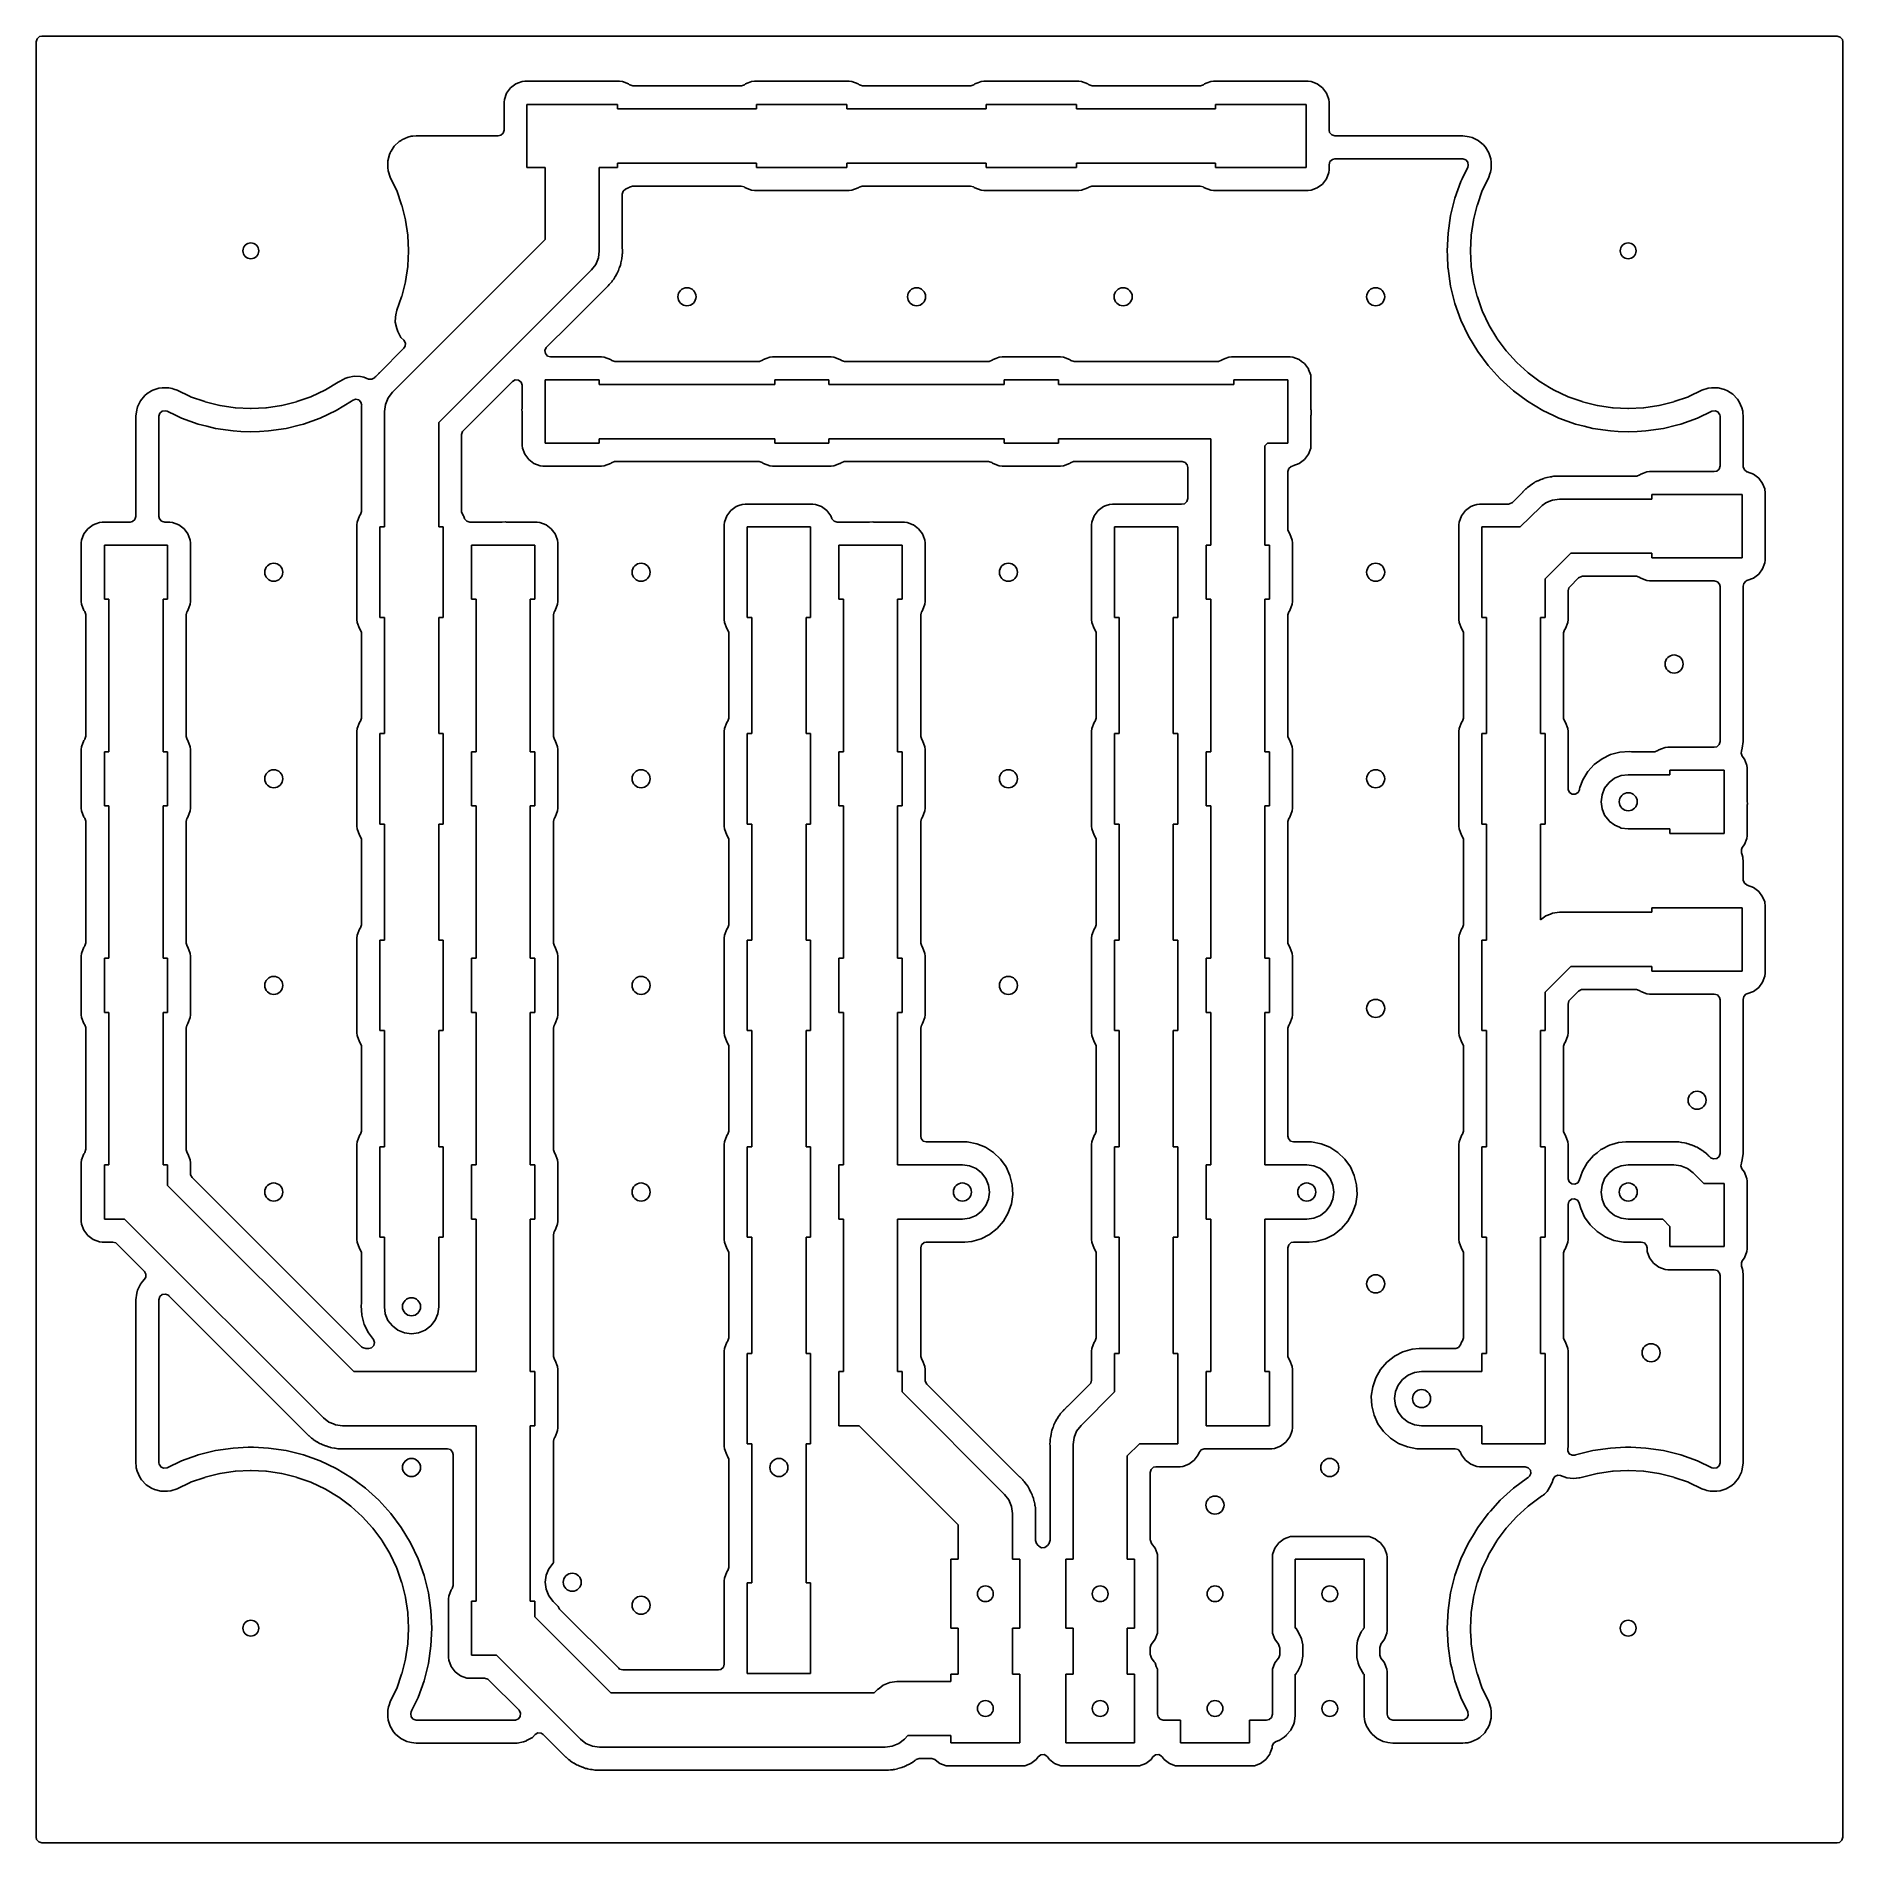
# Model space of a CAD drawing. Extents: x 0.01 to 1.59, y 0.01 to 1.59.
import ezdxf

# ---------------------------------------------------------------- set-up
doc = ezdxf.new("R2010")
doc.units = 0
doc.header["$MEASUREMENT"] = 0
doc.layers.add('BLACK', color=7, linetype='CONTINUOUS')

msp = doc.modelspace()

# ---------------------------------------------------------------- linework, layer by layer
at = {"layer": 'BLACK', "linetype": 'CONTINUOUS'}
for p, q in [((0.013, 1.5821), (0.0138, 1.5847)), ((0.013, 0.5545), (0.013, 1.5821)), ((0.0138, 1.5847), (0.0159, 1.5866)), ((0.0159, 1.5866), (0.0179, 1.587)), ((0.0179, 1.587), (1.5821, 1.587)), ((1.5821, 1.587), (1.5847, 1.5862)), ((1.5847, 1.5862), (1.5866, 1.5841)), ((1.5866, 1.5841), (1.587, 1.5821)), ((1.587, 1.5821), (1.587, 0.0179)), ((0.4309, 1.5454), (0.4263, 1.5419)), ((0.4333, 1.5463), (0.4309, 1.5454)), ((0.4309, 1.5454), (0.4309, 1.5454)), ((0.4309, 1.5454), (0.4309, 1.5454)), ((0.4363, 1.5474), (0.4333, 1.5463)), ((0.4387, 1.5477), (0.4363, 1.5474)), ((0.4363, 1.5474), (0.4363, 1.5474)), ((0.5213, 1.5477), (0.4387, 1.5477)), ((0.4387, 1.5477), (0.4387, 1.5477)), ((0.4387, 1.5477), (0.4387, 1.5477)), ((0.5237, 1.5474), (0.5213, 1.5477)), ((0.5213, 1.5477), (0.5213, 1.5477)), ((0.5213, 1.5477), (0.5213, 1.5477)), ((0.5291, 1.5454), (0.5237, 1.5474)), ((0.5237, 1.5474), (0.5237, 1.5474)), ((0.5237, 1.5474), (0.5237, 1.5474)), ((0.53, 1.5447), (0.5291, 1.5454)), ((0.5303, 1.5445), (0.53, 1.5447)), ((0.5329, 1.5437), (0.5303, 1.5445)), ((0.6271, 1.5437), (0.5329, 1.5437)), ((0.6274, 1.5437), (0.6271, 1.5437)), ((0.63, 1.5447), (0.6274, 1.5437)), ((0.6309, 1.5454), (0.63, 1.5447)), ((0.6333, 1.5463), (0.6309, 1.5454)), ((0.6363, 1.5474), (0.6333, 1.5463)), ((0.6387, 1.5477), (0.6363, 1.5474)), ((0.6363, 1.5474), (0.6363, 1.5474)), ((0.7213, 1.5477), (0.6387, 1.5477)), ((0.6387, 1.5477), (0.6387, 1.5477)), ((0.6387, 1.5477), (0.6387, 1.5477)), ((0.7237, 1.5474), (0.7213, 1.5477)), ((0.7213, 1.5477), (0.7213, 1.5477)), ((0.7213, 1.5477), (0.7213, 1.5477)), ((0.7291, 1.5454), (0.7237, 1.5474)), ((0.7237, 1.5474), (0.7237, 1.5474)), ((0.7237, 1.5474), (0.7237, 1.5474)), ((0.73, 1.5447), (0.7291, 1.5454)), ((0.7303, 1.5445), (0.73, 1.5447)), ((0.7329, 1.5437), (0.7303, 1.5445)), ((0.8271, 1.5437), (0.7329, 1.5437)), ((0.8274, 1.5437), (0.8271, 1.5437)), ((0.83, 1.5447), (0.8274, 1.5437)), ((0.8309, 1.5454), (0.83, 1.5447)), ((0.8333, 1.5463), (0.8309, 1.5454)), ((0.8363, 1.5474), (0.8333, 1.5463)), ((0.8387, 1.5477), (0.8363, 1.5474)), ((0.8363, 1.5474), (0.8363, 1.5474)), ((0.9213, 1.5477), (0.8387, 1.5477)), ((0.8387, 1.5477), (0.8387, 1.5477)), ((0.8387, 1.5477), (0.8387, 1.5477)), ((0.9237, 1.5474), (0.9213, 1.5477)), ((0.9213, 1.5477), (0.9213, 1.5477)), ((0.9213, 1.5477), (0.9213, 1.5477)), ((0.9291, 1.5454), (0.9237, 1.5474)), ((0.9237, 1.5474), (0.9237, 1.5474)), ((0.9237, 1.5474), (0.9237, 1.5474)), ((0.93, 1.5447), (0.9291, 1.5454)), ((0.9303, 1.5445), (0.93, 1.5447)), ((0.9329, 1.5437), (0.9303, 1.5445)), ((1.0271, 1.5437), (0.9329, 1.5437)), ((1.0274, 1.5437), (1.0271, 1.5437)), ((1.03, 1.5447), (1.0274, 1.5437)), ((1.0309, 1.5454), (1.03, 1.5447)), ((1.0333, 1.5463), (1.0309, 1.5454)), ((1.0363, 1.5474), (1.0333, 1.5463)), ((1.0387, 1.5477), (1.0363, 1.5474)), ((1.0363, 1.5474), (1.0363, 1.5474)), ((1.1213, 1.5477), (1.0387, 1.5477)), ((1.0387, 1.5477), (1.0387, 1.5477)), ((1.0387, 1.5477), (1.0387, 1.5477)), ((1.1237, 1.5474), (1.1213, 1.5477)), ((1.1213, 1.5477), (1.1213, 1.5477)), ((1.1213, 1.5477), (1.1213, 1.5477)), ((1.1291, 1.5454), (1.1237, 1.5474)), ((1.1237, 1.5474), (1.1237, 1.5474)), ((1.1237, 1.5474), (1.1237, 1.5474)), ((1.1313, 1.5437), (1.1291, 1.5454)), ((1.1291, 1.5454), (1.1291, 1.5454)), ((1.1291, 1.5454), (1.1291, 1.5454)), ((1.1337, 1.5419), (1.1313, 1.5437)), ((0.4209, 1.5319), (0.4206, 1.5296)), ((0.4206, 1.5296), (0.4206, 1.5052)), ((0.4229, 1.5373), (0.4209, 1.5319)), ((0.4209, 1.5319), (0.4209, 1.5319)), ((0.4263, 1.5419), (0.4229, 1.5373)), ((0.4229, 1.5373), (0.4229, 1.5373)), ((0.4406, 1.4725), (0.4406, 1.5276)), ((0.4406, 1.5276), (0.5194, 1.5276)), ((0.5194, 1.5276), (0.5194, 1.5237)), ((0.6406, 1.5237), (0.6406, 1.5276)), ((0.6406, 1.5276), (0.7194, 1.5276)), ((0.7194, 1.5276), (0.7194, 1.5237)), ((0.8406, 1.5237), (0.8406, 1.5276)), ((0.8406, 1.5276), (0.9194, 1.5276)), ((0.9194, 1.5276), (0.9194, 1.5237)), ((1.0406, 1.5237), (1.0406, 1.5276)), ((1.0406, 1.5276), (1.1194, 1.5276)), ((1.1194, 1.5276), (1.1194, 1.4725)), ((1.1371, 1.5373), (1.1337, 1.5419)), ((1.1389, 1.5327), (1.1371, 1.5373)), ((1.1391, 1.5319), (1.1389, 1.5327)), ((1.1394, 1.5296), (1.1391, 1.5319)), ((1.1391, 1.5319), (1.1391, 1.5319)), ((1.1394, 1.5052), (1.1394, 1.5296)), ((1.1394, 1.5296), (1.1394, 1.5296)), ((0.5194, 1.5237), (0.6406, 1.5237)), ((0.7194, 1.5237), (0.8406, 1.5237)), ((0.9194, 1.5237), (1.0406, 1.5237)), ((0.331, 1.4962), (0.3293, 1.4951)), ((0.3316, 1.4966), (0.331, 1.4962)), ((0.3368, 1.4991), (0.3316, 1.4966)), ((0.3397, 1.4998), (0.3368, 1.4991)), ((0.3368, 1.4991), (0.3368, 1.4991)), ((0.3368, 1.4991), (0.3368, 1.4991)), ((0.3398, 1.4998), (0.3397, 1.4998)), ((0.3412, 1.5), (0.3398, 1.4998)), ((0.3442, 1.5002), (0.3412, 1.5)), ((0.4156, 1.5002), (0.3442, 1.5002)), ((0.4177, 1.5007), (0.4156, 1.5002)), ((0.4198, 1.5025), (0.4177, 1.5007)), ((0.4206, 1.5052), (0.4198, 1.5025)), ((1.1398, 1.5031), (1.1394, 1.5052)), ((1.1417, 1.501), (1.1398, 1.5031)), ((1.1444, 1.5002), (1.1417, 1.501)), ((1.2558, 1.5002), (1.1444, 1.5002)), ((1.2615, 1.4994), (1.2558, 1.5002)), ((1.2642, 1.4986), (1.2615, 1.4994)), ((1.2694, 1.4962), (1.2642, 1.4986)), ((1.2738, 1.4924), (1.2694, 1.4962)), ((1.2694, 1.4962), (1.2694, 1.4962)), ((0.3208, 1.4838), (0.3193, 1.4783)), ((0.3215, 1.4855), (0.3208, 1.4838)), ((0.3219, 1.4864), (0.3215, 1.4855)), ((0.3223, 1.4869), (0.3219, 1.4864)), ((0.325, 1.4913), (0.3223, 1.4869)), ((0.3293, 1.4951), (0.325, 1.4913)), ((0.3293, 1.4951), (0.3293, 1.4951)), ((0.3293, 1.4951), (0.3293, 1.4951)), ((0.3293, 1.4951), (0.3293, 1.4951)), ((0.3293, 1.4951), (0.3293, 1.4951)), ((1.1423, 1.4796), (1.1444, 1.48)), ((1.1444, 1.48), (1.2558, 1.48)), ((1.2558, 1.48), (1.2585, 1.4792)), ((1.2756, 1.4903), (1.2738, 1.4924)), ((1.2738, 1.4924), (1.2738, 1.4924)), ((1.2787, 1.4855), (1.2756, 1.4903)), ((1.2803, 1.48), (1.2787, 1.4855)), ((1.2807, 1.4772), (1.2803, 1.48)), ((0.3193, 1.4783), (0.3193, 1.4725)), ((0.3193, 1.4725), (0.3193, 1.4725)), ((0.3193, 1.4725), (0.3198, 1.4698)), ((0.3198, 1.4698), (0.3198, 1.4698)), ((0.3198, 1.4698), (0.3198, 1.4698)), ((0.3198, 1.4698), (0.3215, 1.4643)), ((0.3215, 1.4643), (0.3269, 1.4528)), ((0.4564, 1.4725), (0.4406, 1.4725)), ((0.4564, 1.4098), (0.4564, 1.4725)), ((0.5194, 1.4725), (0.5036, 1.4725)), ((0.5036, 1.4725), (0.5036, 1.4)), ((0.6406, 1.4765), (0.5194, 1.4765)), ((0.5194, 1.4765), (0.5194, 1.4725)), ((0.6406, 1.4725), (0.6406, 1.4765)), ((0.7194, 1.4725), (0.6406, 1.4725)), ((0.8406, 1.4765), (0.7194, 1.4765)), ((0.7194, 1.4765), (0.7194, 1.4725)), ((0.8406, 1.4725), (0.8406, 1.4765)), ((0.9194, 1.4725), (0.8406, 1.4725)), ((1.0406, 1.4765), (0.9194, 1.4765)), ((0.9194, 1.4765), (0.9194, 1.4725)), ((1.0406, 1.4725), (1.0406, 1.4765)), ((1.1194, 1.4725), (1.0406, 1.4725)), ((1.1371, 1.4628), (1.1391, 1.4682)), ((1.1391, 1.4682), (1.1394, 1.4706)), ((1.1391, 1.4682), (1.1391, 1.4682)), ((1.1394, 1.475), (1.1402, 1.4777)), ((1.1394, 1.4706), (1.1394, 1.475)), ((1.1394, 1.4706), (1.1394, 1.4706)), ((1.1402, 1.4777), (1.1423, 1.4796)), ((1.2603, 1.4729), (1.2555, 1.4628)), ((1.2585, 1.4792), (1.2603, 1.4771)), ((1.2603, 1.4771), (1.2607, 1.4743)), ((1.2607, 1.4743), (1.2603, 1.4729)), ((1.2731, 1.4528), (1.2785, 1.4643)), ((1.2785, 1.4643), (1.2796, 1.4671)), ((1.2796, 1.4671), (1.28, 1.4685)), ((1.28, 1.4685), (1.2807, 1.4715)), ((1.2807, 1.4715), (1.2807, 1.4772)), ((0.3269, 1.4528), (0.3271, 1.4524)), ((0.3271, 1.4524), (0.3314, 1.4401)), ((0.5236, 1.4493), (0.5244, 1.452)), ((0.5236, 1.4017), (0.5236, 1.4493)), ((0.5244, 1.452), (0.5265, 1.4538)), ((0.5265, 1.4538), (0.5269, 1.4539)), ((0.5269, 1.4539), (0.5282, 1.4545)), ((0.5282, 1.4545), (0.5291, 1.4548)), ((0.5291, 1.4548), (0.53, 1.4554)), ((0.53, 1.4554), (0.5326, 1.4564)), ((0.5326, 1.4564), (0.5329, 1.4564)), ((0.5329, 1.4564), (0.6271, 1.4564)), ((0.6271, 1.4564), (0.6297, 1.4556)), ((0.6297, 1.4556), (0.63, 1.4554)), ((0.63, 1.4554), (0.6303, 1.4552)), ((0.6303, 1.4552), (0.6309, 1.4548)), ((0.6309, 1.4548), (0.6363, 1.4528)), ((0.6363, 1.4528), (0.6363, 1.4528)), ((0.6363, 1.4528), (0.6387, 1.4525)), ((0.6387, 1.4525), (0.6387, 1.4525)), ((0.6387, 1.4525), (0.7213, 1.4525)), ((0.7213, 1.4525), (0.7237, 1.4528)), ((0.7237, 1.4528), (0.7291, 1.4548)), ((0.7237, 1.4528), (0.7237, 1.4528)), ((0.7291, 1.4548), (0.7294, 1.455)), ((0.7291, 1.4548), (0.7291, 1.4548)), ((0.7294, 1.455), (0.73, 1.4554)), ((0.73, 1.4554), (0.7326, 1.4564)), ((0.7326, 1.4564), (0.7329, 1.4564)), ((0.7329, 1.4564), (0.8271, 1.4564)), ((0.8271, 1.4564), (0.8297, 1.4556)), ((0.8297, 1.4556), (0.83, 1.4554)), ((0.83, 1.4554), (0.8303, 1.4552)), ((0.8303, 1.4552), (0.8309, 1.4548)), ((0.8309, 1.4548), (0.8363, 1.4528)), ((0.8363, 1.4528), (0.8363, 1.4528)), ((0.8363, 1.4528), (0.8387, 1.4525)), ((0.8387, 1.4525), (0.8387, 1.4525)), ((0.8387, 1.4525), (0.9213, 1.4525)), ((0.9213, 1.4525), (0.9237, 1.4528)), ((0.9237, 1.4528), (0.9291, 1.4548)), ((0.9237, 1.4528), (0.9237, 1.4528)), ((0.9291, 1.4548), (0.9294, 1.455)), ((0.9291, 1.4548), (0.9291, 1.4548)), ((0.9294, 1.455), (0.93, 1.4554)), ((0.93, 1.4554), (0.9326, 1.4564)), ((0.9326, 1.4564), (0.9329, 1.4564)), ((0.9329, 1.4564), (1.0271, 1.4564)), ((1.0271, 1.4564), (1.0297, 1.4556)), ((1.0297, 1.4556), (1.03, 1.4554)), ((1.03, 1.4554), (1.0303, 1.4552)), ((1.0303, 1.4552), (1.0309, 1.4548)), ((1.0309, 1.4548), (1.0363, 1.4528)), ((1.0363, 1.4528), (1.0363, 1.4528)), ((1.0363, 1.4528), (1.0387, 1.4525)), ((1.0387, 1.4525), (1.0387, 1.4525)), ((1.0387, 1.4525), (1.1213, 1.4525)), ((1.1213, 1.4525), (1.1237, 1.4528)), ((1.1237, 1.4528), (1.1291, 1.4548)), ((1.1237, 1.4528), (1.1237, 1.4528)), ((1.1291, 1.4548), (1.1337, 1.4582)), ((1.1291, 1.4548), (1.1291, 1.4548)), ((1.1337, 1.4582), (1.1371, 1.4628)), ((1.1371, 1.4628), (1.1371, 1.4628)), ((1.2543, 1.4603), (1.2491, 1.4458)), ((1.2555, 1.4628), (1.2543, 1.4603)), ((1.2686, 1.4401), (1.2729, 1.4524)), ((1.2729, 1.4524), (1.2731, 1.4528)), ((0.3314, 1.4401), (0.3316, 1.4397)), ((0.3316, 1.4397), (0.3347, 1.4271)), ((1.2491, 1.4458), (1.2453, 1.4308)), ((1.2491, 1.4458), (1.2491, 1.4458)), ((1.2653, 1.4271), (1.2684, 1.4397)), ((1.2684, 1.4397), (1.2686, 1.4401)), ((0.3347, 1.4271), (0.3348, 1.4266)), ((0.3348, 1.4266), (0.3368, 1.4137)), ((1.2453, 1.4308), (1.2431, 1.4155)), ((1.2453, 1.4308), (1.2453, 1.4308)), ((1.2632, 1.4137), (1.2652, 1.4266)), ((1.2652, 1.4266), (1.2653, 1.4271)), ((0.3234, 1.2768), (0.4564, 1.4098)), ((0.3368, 1.4137), (0.3368, 1.4132)), ((0.3368, 1.4132), (0.3374, 1.4002)), ((0.5237, 1.4014), (0.5236, 1.4017)), ((0.5238, 1.399), (0.5237, 1.4014)), ((1.2431, 1.4155), (1.2423, 1.4)), ((1.2431, 1.4155), (1.2431, 1.4155)), ((1.2626, 1.4002), (1.2632, 1.4132)), ((1.2632, 1.4132), (1.2632, 1.4137)), ((0.3368, 1.3863), (0.3348, 1.3734)), ((0.3374, 1.3998), (0.3368, 1.3868)), ((0.3368, 1.3868), (0.3368, 1.3863)), ((0.3374, 1.4002), (0.3374, 1.3998)), ((0.5005, 1.3882), (0.4967, 1.3833)), ((0.5028, 1.3939), (0.5005, 1.3882)), ((0.5036, 1.4), (0.5028, 1.3939)), ((0.5036, 1.4), (0.5036, 1.4)), ((0.521, 1.3851), (0.5212, 1.3854)), ((0.5212, 1.3854), (0.5221, 1.3876)), ((0.5221, 1.3876), (0.5223, 1.3889)), ((0.5223, 1.3889), (0.5225, 1.3895)), ((0.5225, 1.3895), (0.5228, 1.3907)), ((0.5228, 1.3907), (0.5231, 1.3931)), ((0.5231, 1.3931), (0.5232, 1.3934)), ((0.5232, 1.3934), (0.5236, 1.3958)), ((0.5236, 1.3971), (0.5237, 1.3977)), ((0.5236, 1.3958), (0.5236, 1.3971)), ((0.5237, 1.3979), (0.5238, 1.399)), ((0.5237, 1.3977), (0.5237, 1.3979)), ((1.2423, 1.4), (1.2423, 1.4)), ((1.2423, 1.4), (1.2425, 1.3958)), ((1.2425, 1.3958), (1.243, 1.3852)), ((1.243, 1.3852), (1.2431, 1.3845)), ((1.2626, 1.3998), (1.2626, 1.4002)), ((1.2632, 1.3868), (1.2626, 1.3998)), ((1.2632, 1.3863), (1.2632, 1.3868)), ((1.2652, 1.3734), (1.2632, 1.3863)), ((0.3347, 1.3729), (0.3316, 1.3603)), ((0.3348, 1.3734), (0.3347, 1.3729)), ((0.4967, 1.3833), (0.3637, 1.2503)), ((0.5087, 1.3669), (0.5112, 1.3695)), ((0.5112, 1.3695), (0.5113, 1.3695)), ((0.5113, 1.3695), (0.5123, 1.3706)), ((0.5123, 1.3706), (0.5125, 1.3709)), ((0.5125, 1.3709), (0.5128, 1.3711)), ((0.5128, 1.3711), (0.5145, 1.3729)), ((0.5145, 1.3729), (0.5151, 1.374)), ((0.5151, 1.374), (0.5155, 1.3744)), ((0.5155, 1.3744), (0.5163, 1.3754)), ((0.5163, 1.3754), (0.5165, 1.3758)), ((0.5165, 1.3758), (0.5175, 1.3776)), ((0.5175, 1.3776), (0.5177, 1.3779)), ((0.5177, 1.3779), (0.519, 1.3799)), ((0.519, 1.3799), (0.5194, 1.3811)), ((0.5194, 1.3811), (0.5197, 1.3816)), ((0.5197, 1.3816), (0.5203, 1.3827)), ((0.5203, 1.3827), (0.521, 1.3851)), ((1.2431, 1.3845), (1.2431, 1.3845)), ((1.2431, 1.3845), (1.2453, 1.3692)), ((1.2653, 1.3729), (1.2652, 1.3734)), ((1.2684, 1.3603), (1.2653, 1.3729)), ((0.3314, 1.3599), (0.3273, 1.3482)), ((0.3316, 1.3603), (0.3314, 1.3599)), ((0.4779, 1.3362), (0.508, 1.3663)), ((0.508, 1.3663), (0.5086, 1.3668)), ((0.5086, 1.3668), (0.5087, 1.3669)), ((0.5087, 1.3669), (0.5087, 1.3669)), ((1.2453, 1.3692), (1.2453, 1.3692)), ((1.2453, 1.3692), (1.2459, 1.3668)), ((1.2459, 1.3668), (1.2491, 1.3542)), ((1.2491, 1.3542), (1.2543, 1.3397)), ((1.2686, 1.3599), (1.2684, 1.3603)), ((1.2729, 1.3476), (1.2686, 1.3599)), ((0.326, 1.3421), (0.3259, 1.3379)), ((0.3263, 1.3441), (0.326, 1.3421)), ((0.3273, 1.3482), (0.3263, 1.3441)), ((0.3263, 1.3441), (0.3263, 1.3441)), ((0.3273, 1.3482), (0.3273, 1.3482)), ((1.2543, 1.3397), (1.2609, 1.3257)), ((1.2731, 1.3472), (1.2729, 1.3476)), ((1.2787, 1.3354), (1.2731, 1.3472)), ((0.3259, 1.3379), (0.3259, 1.3379)), ((0.3259, 1.3379), (0.3271, 1.3323)), ((0.3271, 1.3323), (0.3271, 1.3323)), ((0.3271, 1.3323), (0.3281, 1.3297)), ((0.3281, 1.3297), (0.3281, 1.3297)), ((0.3281, 1.3297), (0.3308, 1.3246)), ((0.3308, 1.3246), (0.3334, 1.3221)), ((0.4577, 1.316), (0.4779, 1.3362)), ((1.2609, 1.3257), (1.2689, 1.3124)), ((1.2789, 1.335), (1.2787, 1.3354)), ((1.2856, 1.3238), (1.2789, 1.335)), ((1.2859, 1.3234), (1.2856, 1.3238)), ((1.2936, 1.313), (1.2859, 1.3234)), ((0.3334, 1.3151), (0.3121, 1.2938)), ((0.3334, 1.3221), (0.3347, 1.3196)), ((0.3345, 1.3168), (0.3334, 1.3151)), ((0.3347, 1.3196), (0.3345, 1.3168)), ((0.4563, 1.3132), (0.4574, 1.3157)), ((0.4567, 1.3104), (0.4563, 1.3132)), ((0.4585, 1.3083), (0.4567, 1.3104)), ((0.4574, 1.3157), (0.4577, 1.316)), ((0.4612, 1.3075), (0.4585, 1.3083)), ((0.5055, 1.3075), (0.4612, 1.3075)), ((0.5079, 1.3072), (0.5055, 1.3075)), ((0.5055, 1.3075), (0.5055, 1.3075)), ((0.5055, 1.3075), (0.5055, 1.3075)), ((0.5133, 1.3052), (0.5079, 1.3072)), ((0.5079, 1.3072), (0.5079, 1.3072)), ((0.5079, 1.3072), (0.5079, 1.3072)), ((0.6521, 1.3072), (0.649, 1.3061)), ((0.6545, 1.3075), (0.6521, 1.3072)), ((0.6521, 1.3072), (0.6521, 1.3072)), ((0.7055, 1.3075), (0.6545, 1.3075)), ((0.6545, 1.3075), (0.6545, 1.3075)), ((0.6545, 1.3075), (0.6545, 1.3075)), ((0.7079, 1.3072), (0.7055, 1.3075)), ((0.7055, 1.3075), (0.7055, 1.3075)), ((0.7055, 1.3075), (0.7055, 1.3075)), ((0.7133, 1.3052), (0.7079, 1.3072)), ((0.7079, 1.3072), (0.7079, 1.3072)), ((0.7079, 1.3072), (0.7079, 1.3072)), ((0.8521, 1.3072), (0.849, 1.3061)), ((0.8545, 1.3075), (0.8521, 1.3072)), ((0.8521, 1.3072), (0.8521, 1.3072)), ((0.9055, 1.3075), (0.8545, 1.3075)), ((0.8545, 1.3075), (0.8545, 1.3075)), ((0.8545, 1.3075), (0.8545, 1.3075)), ((0.9079, 1.3072), (0.9055, 1.3075)), ((0.9055, 1.3075), (0.9055, 1.3075)), ((0.9055, 1.3075), (0.9055, 1.3075)), ((0.9133, 1.3052), (0.9079, 1.3072)), ((0.9079, 1.3072), (0.9079, 1.3072)), ((0.9079, 1.3072), (0.9079, 1.3072)), ((1.0521, 1.3072), (1.049, 1.3061)), ((1.0545, 1.3075), (1.0521, 1.3072)), ((1.0521, 1.3072), (1.0521, 1.3072)), ((1.1055, 1.3075), (1.0545, 1.3075)), ((1.0545, 1.3075), (1.0545, 1.3075)), ((1.0545, 1.3075), (1.0545, 1.3075)), ((1.1079, 1.3072), (1.1055, 1.3075)), ((1.1055, 1.3075), (1.1055, 1.3075)), ((1.1055, 1.3075), (1.1055, 1.3075)), ((1.1133, 1.3052), (1.1079, 1.3072)), ((1.1079, 1.3072), (1.1079, 1.3072)), ((1.1079, 1.3072), (1.1079, 1.3072)), ((1.2689, 1.3124), (1.2781, 1.3)), ((1.2939, 1.3126), (1.2936, 1.313)), ((1.3026, 1.303), (1.2939, 1.3126)), ((0.29, 1.2908), (0.2844, 1.2896)), ((0.2957, 1.2904), (0.29, 1.2908)), ((0.3114, 1.2932), (0.3089, 1.2906)), ((0.3115, 1.2933), (0.3114, 1.2932)), ((0.3114, 1.2932), (0.3114, 1.2932)), ((0.3121, 1.2938), (0.3115, 1.2933)), ((0.5142, 1.3046), (0.5133, 1.3052)), ((0.5145, 1.3044), (0.5142, 1.3046)), ((0.5172, 1.3036), (0.5145, 1.3044)), ((0.6428, 1.3036), (0.5172, 1.3036)), ((0.6432, 1.3036), (0.6428, 1.3036)), ((0.6458, 1.3046), (0.6432, 1.3036)), ((0.6467, 1.3052), (0.6458, 1.3046)), ((0.649, 1.3061), (0.6467, 1.3052)), ((0.7142, 1.3046), (0.7133, 1.3052)), ((0.7145, 1.3044), (0.7142, 1.3046)), ((0.7172, 1.3036), (0.7145, 1.3044)), ((0.8428, 1.3036), (0.7172, 1.3036)), ((0.8432, 1.3036), (0.8428, 1.3036)), ((0.8458, 1.3046), (0.8432, 1.3036)), ((0.8467, 1.3052), (0.8458, 1.3046)), ((0.849, 1.3061), (0.8467, 1.3052)), ((0.9142, 1.3046), (0.9133, 1.3052)), ((0.9145, 1.3044), (0.9142, 1.3046)), ((0.9172, 1.3036), (0.9145, 1.3044)), ((1.0428, 1.3036), (0.9172, 1.3036)), ((1.0432, 1.3036), (1.0428, 1.3036)), ((1.0458, 1.3046), (1.0432, 1.3036)), ((1.0467, 1.3052), (1.0458, 1.3046)), ((1.049, 1.3061), (1.0467, 1.3052)), ((1.1155, 1.3036), (1.1133, 1.3052)), ((1.1133, 1.3052), (1.1133, 1.3052)), ((1.1133, 1.3052), (1.1133, 1.3052)), ((1.1179, 1.3018), (1.1155, 1.3036)), ((1.1214, 1.2972), (1.1179, 1.3018)), ((1.1215, 1.2967), (1.1214, 1.2972)), ((1.1234, 1.2918), (1.1215, 1.2967)), ((1.1236, 1.2894), (1.1234, 1.2918)), ((1.1234, 1.2918), (1.1234, 1.2918)), ((1.2781, 1.3), (1.2885, 1.2885)), ((1.303, 1.3026), (1.3026, 1.303)), ((1.3126, 1.2939), (1.303, 1.3026)), ((1.313, 1.2936), (1.3126, 1.2939)), ((1.3234, 1.2859), (1.313, 1.2936)), ((0.1097, 1.2756), (0.1076, 1.2738)), ((0.1136, 1.2781), (0.1097, 1.2756)), ((0.1097, 1.2756), (0.1097, 1.2756)), ((0.1145, 1.2787), (0.1136, 1.2781)), ((0.12, 1.2803), (0.1145, 1.2787)), ((0.1228, 1.2807), (0.12, 1.2803)), ((0.1285, 1.2807), (0.1228, 1.2807)), ((0.1228, 1.2807), (0.1228, 1.2807)), ((0.1228, 1.2807), (0.1228, 1.2807)), ((0.1315, 1.28), (0.1285, 1.2807)), ((0.1329, 1.2796), (0.1315, 1.28)), ((0.1357, 1.2785), (0.1329, 1.2796)), ((0.1472, 1.2731), (0.1357, 1.2785)), ((0.2646, 1.2787), (0.2528, 1.2731)), ((0.265, 1.2789), (0.2646, 1.2787)), ((0.2762, 1.2856), (0.265, 1.2789)), ((0.2766, 1.2859), (0.2762, 1.2856)), ((0.2767, 1.2859), (0.2766, 1.2859)), ((0.281, 1.2883), (0.2767, 1.2859)), ((0.2818, 1.2887), (0.281, 1.2883)), ((0.282, 1.2888), (0.2818, 1.2887)), ((0.2844, 1.2896), (0.282, 1.2888)), ((0.2985, 1.2898), (0.2957, 1.2904)), ((0.3025, 1.2883), (0.2985, 1.2898)), ((0.3053, 1.2881), (0.3025, 1.2883)), ((0.3025, 1.2883), (0.3025, 1.2883)), ((0.3077, 1.2894), (0.3053, 1.2881)), ((0.3081, 1.2898), (0.3077, 1.2894)), ((0.3088, 1.2905), (0.3081, 1.2898)), ((0.3089, 1.2906), (0.3088, 1.2905)), ((0.3196, 1.2719), (0.3234, 1.2768)), ((0.3852, 1.2435), (0.4279, 1.2862)), ((0.4279, 1.2862), (0.4303, 1.2875)), ((0.4303, 1.2875), (0.4331, 1.2873)), ((0.4331, 1.2873), (0.4354, 1.2856)), ((0.4354, 1.2856), (0.4363, 1.283)), ((0.4363, 1.283), (0.4364, 1.2827)), ((0.4364, 1.2827), (0.4364, 1.2634)), ((0.4564, 1.2324), (0.4564, 1.2875)), ((0.4564, 1.2875), (0.5036, 1.2875)), ((0.5036, 1.2875), (0.5036, 1.2835)), ((0.5036, 1.2835), (0.6564, 1.2835)), ((0.6564, 1.2835), (0.6564, 1.2875)), ((0.6564, 1.2875), (0.7036, 1.2875)), ((0.7036, 1.2875), (0.7036, 1.2835)), ((0.7036, 1.2835), (0.72, 1.2835)), ((0.72, 1.2835), (0.8564, 1.2835)), ((0.8564, 1.2835), (0.8564, 1.2875)), ((0.8564, 1.2875), (0.9036, 1.2875)), ((0.9036, 1.2875), (0.9036, 1.2835)), ((0.9036, 1.2835), (1.0564, 1.2835)), ((1.0564, 1.2835), (1.0564, 1.2875)), ((1.0564, 1.2875), (1.1036, 1.2875)), ((1.1036, 1.2875), (1.1036, 1.2324)), ((1.1236, 1.2617), (1.1236, 1.2894)), ((1.1236, 1.2894), (1.1236, 1.2894)), ((1.2885, 1.2885), (1.3, 1.2781)), ((1.3, 1.2781), (1.3124, 1.2689)), ((1.3238, 1.2856), (1.3234, 1.2859)), ((1.3315, 1.281), (1.3238, 1.2856)), ((1.335, 1.2789), (1.3315, 1.281)), ((1.3354, 1.2787), (1.335, 1.2789)), ((1.3472, 1.2731), (1.3354, 1.2787)), ((1.4643, 1.2785), (1.4528, 1.2731)), ((1.4698, 1.2802), (1.4643, 1.2785)), ((1.4643, 1.2785), (1.4643, 1.2785)), ((1.4643, 1.2785), (1.4643, 1.2785)), ((1.4725, 1.2807), (1.4698, 1.2802)), ((1.4698, 1.2802), (1.4698, 1.2802)), ((1.4783, 1.2807), (1.4725, 1.2807)), ((1.4838, 1.2792), (1.4783, 1.2807)), ((1.4864, 1.2781), (1.4838, 1.2792)), ((1.4913, 1.275), (1.4864, 1.2781)), ((1.4951, 1.2707), (1.4913, 1.275)), ((0.1006, 1.2615), (0.0998, 1.2558)), ((0.1009, 1.2626), (0.1006, 1.2615)), ((0.1014, 1.2642), (0.1009, 1.2626)), ((0.1038, 1.2694), (0.1014, 1.2642)), ((0.1076, 1.2738), (0.1038, 1.2694)), ((0.1038, 1.2694), (0.1038, 1.2694)), ((0.1076, 1.2738), (0.1076, 1.2738)), ((0.1208, 1.2585), (0.1229, 1.2603)), ((0.1229, 1.2603), (0.1257, 1.2607)), ((0.1257, 1.2607), (0.1271, 1.2603)), ((0.1271, 1.2603), (0.1351, 1.2564)), ((0.1476, 1.2729), (0.1472, 1.2731)), ((0.1599, 1.2686), (0.1476, 1.2729)), ((0.1603, 1.2684), (0.1599, 1.2686)), ((0.1729, 1.2653), (0.1603, 1.2684)), ((0.1734, 1.2652), (0.1729, 1.2653)), ((0.1863, 1.2632), (0.1734, 1.2652)), ((0.1868, 1.2632), (0.1863, 1.2632)), ((0.1998, 1.2626), (0.1868, 1.2632)), ((0.2002, 1.2626), (0.1998, 1.2626)), ((0.2132, 1.2632), (0.2002, 1.2626)), ((0.2137, 1.2632), (0.2132, 1.2632)), ((0.2266, 1.2652), (0.2137, 1.2632)), ((0.2271, 1.2653), (0.2266, 1.2652)), ((0.2397, 1.2684), (0.2271, 1.2653)), ((0.2401, 1.2686), (0.2397, 1.2684)), ((0.2524, 1.2729), (0.2401, 1.2686)), ((0.2528, 1.2731), (0.2524, 1.2729)), ((0.2603, 1.2543), (0.2743, 1.2609)), ((0.2743, 1.2609), (0.2876, 1.2689)), ((0.2876, 1.2689), (0.2887, 1.2697)), ((0.2876, 1.2689), (0.2876, 1.2689)), ((0.2887, 1.2697), (0.2913, 1.2707)), ((0.2913, 1.2707), (0.2941, 1.2701)), ((0.2941, 1.2701), (0.296, 1.2681)), ((0.296, 1.2681), (0.2966, 1.2653)), ((0.2964, 1.2624), (0.2963, 1.2611)), ((0.2963, 1.2611), (0.2964, 1.2587)), ((0.2965, 1.2648), (0.2964, 1.2642)), ((0.2964, 1.2642), (0.2964, 1.263)), ((0.2964, 1.263), (0.2964, 1.2624)), ((0.2966, 1.2653), (0.2965, 1.2648)), ((0.3165, 1.2601), (0.3173, 1.2662)), ((0.3165, 1.1594), (0.3165, 1.2601)), ((0.3173, 1.2662), (0.3196, 1.2719)), ((0.4363, 1.2624), (0.4362, 1.262)), ((0.4362, 1.262), (0.4364, 1.259)), ((0.4364, 1.2634), (0.4363, 1.2627)), ((0.4363, 1.2627), (0.4363, 1.2624)), ((1.1237, 1.2613), (1.1236, 1.2617)), ((1.1238, 1.2589), (1.1237, 1.2613)), ((1.3124, 1.2689), (1.3257, 1.2609)), ((1.3257, 1.2609), (1.3257, 1.2609)), ((1.3257, 1.2609), (1.3257, 1.2609)), ((1.3257, 1.2609), (1.335, 1.2565)), ((1.3476, 1.2729), (1.3472, 1.2731)), ((1.3599, 1.2686), (1.3476, 1.2729)), ((1.3603, 1.2684), (1.3599, 1.2686)), ((1.3729, 1.2653), (1.3603, 1.2684)), ((1.3734, 1.2652), (1.3729, 1.2653)), ((1.3863, 1.2632), (1.3734, 1.2652)), ((1.3868, 1.2632), (1.3863, 1.2632)), ((1.3998, 1.2626), (1.3868, 1.2632)), ((1.4002, 1.2626), (1.3998, 1.2626)), ((1.4132, 1.2632), (1.4002, 1.2626)), ((1.4137, 1.2632), (1.4132, 1.2632)), ((1.4266, 1.2652), (1.4137, 1.2632)), ((1.4271, 1.2653), (1.4266, 1.2652)), ((1.4397, 1.2684), (1.4271, 1.2653)), ((1.4401, 1.2686), (1.4397, 1.2684)), ((1.4524, 1.2729), (1.4401, 1.2686)), ((1.4528, 1.2731), (1.4524, 1.2729)), ((1.4603, 1.2543), (1.4729, 1.2603)), ((1.4729, 1.2603), (1.4757, 1.2607)), ((1.4757, 1.2607), (1.4782, 1.2596)), ((1.4782, 1.2596), (1.4798, 1.2572)), ((1.4966, 1.2684), (1.4951, 1.2707)), ((1.4951, 1.2707), (1.4951, 1.2707)), ((1.4991, 1.2632), (1.4966, 1.2684)), ((1.4998, 1.2602), (1.4991, 1.2632)), ((1.5, 1.2588), (1.4998, 1.2602)), ((0.0998, 1.2558), (0.0998, 1.2558)), ((0.0998, 1.2558), (0.0998, 1.2558)), ((0.0998, 1.2558), (0.0998, 1.1686)), ((0.12, 1.2558), (0.1208, 1.2585)), ((0.12, 1.1686), (0.12, 1.2558)), ((0.1351, 1.2564), (0.1397, 1.2543)), ((0.1397, 1.2543), (0.1542, 1.2491)), ((0.1542, 1.2491), (0.1617, 1.2472)), ((0.1617, 1.2472), (0.1692, 1.2453)), ((0.1692, 1.2453), (0.1692, 1.2453)), ((0.1692, 1.2453), (0.1692, 1.2453)), ((0.1692, 1.2453), (0.1845, 1.2431)), ((0.2155, 1.2431), (0.2308, 1.2453)), ((0.2308, 1.2453), (0.242, 1.2482)), ((0.2308, 1.2453), (0.2308, 1.2453)), ((0.242, 1.2482), (0.2458, 1.2491)), ((0.2458, 1.2491), (0.2603, 1.2543)), ((0.2603, 1.2543), (0.2603, 1.2543)), ((0.2964, 1.2587), (0.2964, 1.2583)), ((0.2964, 1.2583), (0.2964, 1.1729)), ((0.3637, 1.2503), (0.3637, 1.1594)), ((0.4364, 1.259), (0.4364, 1.2588)), ((0.4364, 1.2588), (0.4364, 1.2304)), ((1.1236, 1.2564), (1.1237, 1.2572)), ((1.1236, 1.2304), (1.1236, 1.2564)), ((1.1237, 1.2572), (1.1238, 1.2578)), ((1.1238, 1.2588), (1.1238, 1.2589)), ((1.1238, 1.2579), (1.1238, 1.2588)), ((1.1238, 1.2588), (1.1238, 1.2588)), ((1.1238, 1.2578), (1.1238, 1.2579)), ((1.335, 1.2565), (1.3397, 1.2543)), ((1.3397, 1.2543), (1.3542, 1.2491)), ((1.3542, 1.2491), (1.3617, 1.2472)), ((1.3617, 1.2472), (1.3692, 1.2453)), ((1.3692, 1.2453), (1.3692, 1.2453)), ((1.3692, 1.2453), (1.3692, 1.2453)), ((1.3692, 1.2453), (1.3845, 1.2431)), ((1.4155, 1.2431), (1.4308, 1.2453)), ((1.4308, 1.2453), (1.442, 1.2482)), ((1.4308, 1.2453), (1.4308, 1.2453)), ((1.442, 1.2482), (1.4458, 1.2491)), ((1.4458, 1.2491), (1.4603, 1.2543)), ((1.4603, 1.2543), (1.4603, 1.2543)), ((1.4798, 1.2572), (1.48, 1.2558)), ((1.48, 1.2558), (1.48, 1.2126)), ((1.5002, 1.2558), (1.5, 1.2588)), ((1.5002, 1.2126), (1.5002, 1.2558)), ((1.5002, 1.2558), (1.5002, 1.2558)), ((0.1845, 1.2431), (0.1845, 1.2431)), ((0.1845, 1.2431), (0.1845, 1.2431)), ((0.1845, 1.2431), (0.1912, 1.2427)), ((0.1912, 1.2427), (0.2, 1.2423)), ((0.2, 1.2423), (0.2077, 1.2427)), ((0.2, 1.2423), (0.2, 1.2423)), ((0.2, 1.2423), (0.2, 1.2423)), ((0.2077, 1.2427), (0.2155, 1.2431)), ((0.2155, 1.2431), (0.2155, 1.2431)), ((0.2155, 1.2431), (0.2155, 1.2431)), ((0.3837, 1.2399), (0.3845, 1.2426)), ((0.3837, 1.1729), (0.3837, 1.2399)), ((0.3845, 1.2426), (0.3852, 1.2435)), ((0.4364, 1.2304), (0.4366, 1.2281)), ((0.4366, 1.2281), (0.4366, 1.2281)), ((0.4366, 1.2281), (0.4386, 1.2227)), ((0.5036, 1.2324), (0.4564, 1.2324)), ((0.6564, 1.2363), (0.5036, 1.2363)), ((0.5036, 1.2363), (0.5036, 1.2324)), ((0.6564, 1.2324), (0.6564, 1.2363)), ((0.7036, 1.2324), (0.6564, 1.2324)), ((0.72, 1.2363), (0.7036, 1.2363)), ((0.7036, 1.2363), (0.7036, 1.2324)), ((0.8564, 1.2363), (0.72, 1.2363)), ((0.8564, 1.2324), (0.8564, 1.2363)), ((0.9036, 1.2324), (0.8564, 1.2324)), ((1.0363, 1.2363), (0.9036, 1.2363)), ((0.9036, 1.2363), (0.9036, 1.2324)), ((1.0363, 1.1436), (1.0363, 1.2363)), ((1.0858, 1.2324), (1.0835, 1.2301)), ((1.0835, 1.2301), (1.0835, 1.1436)), ((1.1036, 1.2324), (1.0858, 1.2324)), ((1.1214, 1.2227), (1.1234, 1.2281)), ((1.1234, 1.2281), (1.1236, 1.2304)), ((1.1234, 1.2281), (1.1234, 1.2281)), ((1.1236, 1.2304), (1.1236, 1.2304)), ((1.3845, 1.2431), (1.3845, 1.2431)), ((1.3845, 1.2431), (1.3845, 1.2431)), ((1.3845, 1.2431), (1.3912, 1.2427)), ((1.3912, 1.2427), (1.4, 1.2423)), ((1.4, 1.2423), (1.4077, 1.2427)), ((1.4, 1.2423), (1.4, 1.2423)), ((1.4, 1.2423), (1.4, 1.2423)), ((1.4077, 1.2427), (1.4155, 1.2431)), ((1.4155, 1.2431), (1.4155, 1.2431)), ((1.4155, 1.2431), (1.4155, 1.2431)), ((0.4386, 1.2227), (0.4386, 1.2227)), ((0.4386, 1.2227), (0.4421, 1.2181)), ((0.4421, 1.2181), (0.4467, 1.2146)), ((0.4467, 1.2146), (0.4467, 1.2146)), ((0.4467, 1.2146), (0.4521, 1.2126)), ((0.4521, 1.2126), (0.4521, 1.2126)), ((0.4521, 1.2126), (0.4545, 1.2123)), ((0.4545, 1.2123), (0.4545, 1.2123)), ((0.4545, 1.2123), (0.5055, 1.2123)), ((0.5055, 1.2123), (0.5079, 1.2126)), ((0.5079, 1.2126), (0.5133, 1.2146)), ((0.5079, 1.2126), (0.5079, 1.2126)), ((0.5133, 1.2146), (0.5136, 1.2148)), ((0.5133, 1.2146), (0.5133, 1.2146)), ((0.5136, 1.2148), (0.5142, 1.2153)), ((0.5142, 1.2153), (0.5168, 1.2163)), ((0.5168, 1.2163), (0.5172, 1.2163)), ((0.5172, 1.2163), (0.6428, 1.2163)), ((0.6428, 1.2163), (0.6455, 1.2155)), ((0.6455, 1.2155), (0.6458, 1.2153)), ((0.6458, 1.2153), (0.6461, 1.2151)), ((0.6461, 1.2151), (0.6467, 1.2146)), ((0.6467, 1.2146), (0.6521, 1.2126)), ((0.6521, 1.2126), (0.6521, 1.2126)), ((0.6521, 1.2126), (0.6545, 1.2123)), ((0.6545, 1.2123), (0.6545, 1.2123)), ((0.6545, 1.2123), (0.7055, 1.2123)), ((0.7055, 1.2123), (0.7079, 1.2126)), ((0.7079, 1.2126), (0.7133, 1.2146)), ((0.7079, 1.2126), (0.7079, 1.2126)), ((0.7133, 1.2146), (0.7136, 1.2148)), ((0.7133, 1.2146), (0.7133, 1.2146)), ((0.7136, 1.2148), (0.7142, 1.2153)), ((0.7142, 1.2153), (0.7168, 1.2163)), ((0.7168, 1.2163), (0.7172, 1.2163)), ((0.7172, 1.2163), (0.8428, 1.2163)), ((0.8428, 1.2163), (0.8455, 1.2155)), ((0.8455, 1.2155), (0.8458, 1.2153)), ((0.8458, 1.2153), (0.8461, 1.2151)), ((0.8461, 1.2151), (0.8467, 1.2146)), ((0.8467, 1.2146), (0.8521, 1.2126)), ((0.8521, 1.2126), (0.8521, 1.2126)), ((0.8521, 1.2126), (0.8545, 1.2123)), ((0.8545, 1.2123), (0.8545, 1.2123)), ((0.8545, 1.2123), (0.9055, 1.2123)), ((0.9055, 1.2123), (0.9079, 1.2126)), ((0.9079, 1.2126), (0.9133, 1.2146)), ((0.9079, 1.2126), (0.9079, 1.2126)), ((0.9133, 1.2146), (0.9136, 1.2148)), ((0.9133, 1.2146), (0.9133, 1.2146)), ((0.9136, 1.2148), (0.9142, 1.2153)), ((0.9142, 1.2153), (0.9168, 1.2163)), ((0.9168, 1.2163), (0.9172, 1.2163)), ((0.9172, 1.2163), (1.0113, 1.2163)), ((1.0113, 1.2163), (1.014, 1.2155)), ((1.014, 1.2155), (1.0158, 1.2134)), ((1.0158, 1.2134), (1.0163, 1.2113)), ((1.1044, 1.2104), (1.1065, 1.2122)), ((1.1065, 1.2122), (1.1076, 1.2125)), ((1.1076, 1.2125), (1.1079, 1.2126)), ((1.1076, 1.2125), (1.1076, 1.2125)), ((1.1079, 1.2126), (1.1133, 1.2146)), ((1.1133, 1.2146), (1.1179, 1.2181)), ((1.1133, 1.2146), (1.1133, 1.2146)), ((1.1179, 1.2181), (1.1214, 1.2227)), ((1.1214, 1.2227), (1.1214, 1.2227)), ((1.48, 1.2126), (1.4792, 1.2099)), ((1.5002, 1.2125), (1.5002, 1.2126)), ((1.5002, 1.2118), (1.5002, 1.2125)), ((1.0163, 1.2113), (1.0163, 1.1842)), ((1.1036, 1.2077), (1.1044, 1.2104)), ((1.1036, 1.1572), (1.1036, 1.2077)), ((1.3165, 1.197), (1.3145, 1.1955)), ((1.3176, 1.1975), (1.3165, 1.197)), ((1.3165, 1.197), (1.3165, 1.197)), ((1.3165, 1.197), (1.3165, 1.197)), ((1.3181, 1.1978), (1.3176, 1.1975)), ((1.3191, 1.1986), (1.3181, 1.1978)), ((1.3214, 1.1995), (1.3191, 1.1986)), ((1.3191, 1.1986), (1.3191, 1.1986)), ((1.3191, 1.1986), (1.3191, 1.1986)), ((1.3217, 1.1997), (1.3214, 1.1995)), ((1.3239, 1.2008), (1.3217, 1.1997)), ((1.3251, 1.2011), (1.3239, 1.2008)), ((1.3256, 1.2013), (1.3251, 1.2011)), ((1.3264, 1.2017), (1.3256, 1.2013)), ((1.3268, 1.2018), (1.3264, 1.2017)), ((1.3292, 1.2024), (1.3268, 1.2018)), ((1.3295, 1.2024), (1.3292, 1.2024)), ((1.3319, 1.2031), (1.3295, 1.2024)), ((1.3331, 1.2032), (1.3319, 1.2031)), ((1.3337, 1.2033), (1.3331, 1.2032)), ((1.335, 1.2036), (1.3337, 1.2033)), ((1.3374, 1.2037), (1.335, 1.2036)), ((1.3377, 1.2037), (1.3374, 1.2037)), ((1.3381, 1.2037), (1.3377, 1.2037)), ((1.3396, 1.2037), (1.3381, 1.2037)), ((1.3397, 1.2037), (1.3396, 1.2037)), ((1.3405, 1.2037), (1.3397, 1.2037)), ((1.3433, 1.2038), (1.3405, 1.2037)), ((1.3434, 1.2038), (1.3433, 1.2038)), ((1.3433, 1.2038), (1.3433, 1.2038)), ((1.3433, 1.2038), (1.3433, 1.2038)), ((1.3442, 1.2037), (1.3434, 1.2038)), ((1.4071, 1.2037), (1.3442, 1.2037)), ((1.4074, 1.2037), (1.4071, 1.2037)), ((1.41, 1.2047), (1.4074, 1.2037)), ((1.4109, 1.2054), (1.41, 1.2047)), ((1.4133, 1.2063), (1.4109, 1.2054)), ((1.4163, 1.2074), (1.4133, 1.2063)), ((1.4187, 1.2077), (1.4163, 1.2074)), ((1.4163, 1.2074), (1.4163, 1.2074)), ((1.475, 1.2077), (1.4187, 1.2077)), ((1.4187, 1.2077), (1.4187, 1.2077)), ((1.4187, 1.2077), (1.4187, 1.2077)), ((1.4771, 1.2081), (1.475, 1.2077)), ((1.4792, 1.2099), (1.4771, 1.2081)), ((1.5012, 1.2092), (1.5002, 1.2118)), ((1.5034, 1.2075), (1.5012, 1.2092)), ((1.5037, 1.2074), (1.5034, 1.2075)), ((1.5091, 1.2054), (1.5037, 1.2074)), ((1.5037, 1.2074), (1.5037, 1.2074)), ((1.5137, 1.2019), (1.5091, 1.2054)), ((1.5171, 1.1973), (1.5137, 1.2019)), ((1.5189, 1.1927), (1.5171, 1.1973)), ((1.0155, 1.1815), (1.0134, 1.1797)), ((1.0163, 1.1842), (1.0155, 1.1815)), ((1.2992, 1.1808), (1.2967, 1.1795)), ((1.3081, 1.1897), (1.2992, 1.1808)), ((1.3083, 1.19), (1.3081, 1.1897)), ((1.3099, 1.1918), (1.3083, 1.19)), ((1.3109, 1.1926), (1.3099, 1.1918)), ((1.3099, 1.1918), (1.3099, 1.1918)), ((1.3113, 1.193), (1.3109, 1.1926)), ((1.3122, 1.1939), (1.3113, 1.193)), ((1.3143, 1.1952), (1.3122, 1.1939)), ((1.3145, 1.1955), (1.3143, 1.1952)), ((1.3283, 1.1805), (1.3324, 1.1822)), ((1.3324, 1.1822), (1.334, 1.1829)), ((1.334, 1.1829), (1.3402, 1.1837)), ((1.3402, 1.1837), (1.4206, 1.1837)), ((1.4206, 1.1837), (1.4206, 1.1876)), ((1.4206, 1.1876), (1.4994, 1.1876)), ((1.4994, 1.1876), (1.4994, 1.1325)), ((1.5191, 1.1919), (1.5189, 1.1927)), ((1.5194, 1.1896), (1.5191, 1.1919)), ((1.5191, 1.1919), (1.5191, 1.1919)), ((1.5194, 1.1306), (1.5194, 1.1896)), ((1.5194, 1.1896), (1.5194, 1.1896)), ((0.099, 1.1659), (0.0969, 1.1641)), ((0.0998, 1.1686), (0.099, 1.1659)), ((0.1204, 1.1665), (0.12, 1.1686)), ((0.1223, 1.1644), (0.1204, 1.1665)), ((0.2948, 1.1691), (0.2928, 1.1637)), ((0.2954, 1.17), (0.2948, 1.1691)), ((0.2948, 1.1691), (0.2948, 1.1691)), ((0.2956, 1.1703), (0.2954, 1.17)), ((0.2964, 1.1729), (0.2956, 1.1703)), ((0.3837, 1.1726), (0.3837, 1.1729)), ((0.3847, 1.17), (0.3837, 1.1726)), ((0.3854, 1.1691), (0.3847, 1.17)), ((0.3856, 1.1686), (0.3854, 1.1691)), ((0.3862, 1.1669), (0.3856, 1.1686)), ((0.3863, 1.1665), (0.3862, 1.1669)), ((0.3882, 1.1644), (0.3863, 1.1665)), ((0.6148, 1.1691), (0.6128, 1.1637)), ((0.6182, 1.1737), (0.6148, 1.1691)), ((0.6148, 1.1691), (0.6148, 1.1691)), ((0.6228, 1.1771), (0.6182, 1.1737)), ((0.6252, 1.178), (0.6228, 1.1771)), ((0.6228, 1.1771), (0.6228, 1.1771)), ((0.6228, 1.1771), (0.6228, 1.1771)), ((0.6282, 1.1791), (0.6252, 1.178)), ((0.6306, 1.1794), (0.6282, 1.1791)), ((0.6282, 1.1791), (0.6282, 1.1791)), ((0.6896, 1.1794), (0.6306, 1.1794)), ((0.6306, 1.1794), (0.6306, 1.1794)), ((0.6306, 1.1794), (0.6306, 1.1794)), ((0.6919, 1.1791), (0.6896, 1.1794)), ((0.6896, 1.1794), (0.6896, 1.1794)), ((0.6896, 1.1794), (0.6896, 1.1794)), ((0.6973, 1.1771), (0.6919, 1.1791)), ((0.6919, 1.1791), (0.6919, 1.1791)), ((0.6919, 1.1791), (0.6919, 1.1791)), ((0.7019, 1.1737), (0.6973, 1.1771)), ((0.7054, 1.1691), (0.7019, 1.1737)), ((0.7062, 1.1669), (0.7054, 1.1691)), ((0.7063, 1.1665), (0.7062, 1.1669)), ((0.7082, 1.1644), (0.7063, 1.1665)), ((0.9348, 1.1691), (0.9328, 1.1637)), ((0.9382, 1.1737), (0.9348, 1.1691)), ((0.9348, 1.1691), (0.9348, 1.1691)), ((0.9428, 1.1771), (0.9382, 1.1737)), ((0.9452, 1.178), (0.9428, 1.1771)), ((0.9428, 1.1771), (0.9428, 1.1771)), ((0.9428, 1.1771), (0.9428, 1.1771)), ((0.9482, 1.1791), (0.9452, 1.178)), ((0.9506, 1.1794), (0.9482, 1.1791)), ((0.9482, 1.1791), (0.9482, 1.1791)), ((1.0096, 1.1794), (0.9506, 1.1794)), ((0.9506, 1.1794), (0.9506, 1.1794)), ((0.9506, 1.1794), (0.9506, 1.1794)), ((1.0108, 1.1793), (1.0096, 1.1794)), ((1.0134, 1.1797), (1.0108, 1.1793)), ((1.2548, 1.1691), (1.2528, 1.1637)), ((1.2582, 1.1737), (1.2548, 1.1691)), ((1.2548, 1.1691), (1.2548, 1.1691)), ((1.2628, 1.1771), (1.2582, 1.1737)), ((1.2652, 1.178), (1.2628, 1.1771)), ((1.2628, 1.1771), (1.2628, 1.1771)), ((1.2628, 1.1771), (1.2628, 1.1771)), ((1.2682, 1.1791), (1.2652, 1.178)), ((1.2706, 1.1794), (1.2682, 1.1791)), ((1.2682, 1.1791), (1.2682, 1.1791)), ((1.2957, 1.1794), (1.2706, 1.1794)), ((1.2706, 1.1794), (1.2706, 1.1794)), ((1.2706, 1.1794), (1.2706, 1.1794)), ((1.2967, 1.1795), (1.2957, 1.1794)), ((1.306, 1.1594), (1.3235, 1.1768)), ((1.3235, 1.1768), (1.325, 1.178)), ((1.325, 1.178), (1.3283, 1.1805)), ((0.0546, 1.1533), (0.0526, 1.1479)), ((0.0581, 1.1579), (0.0546, 1.1533)), ((0.0546, 1.1533), (0.0546, 1.1533)), ((0.0627, 1.1614), (0.0581, 1.1579)), ((0.065, 1.1622), (0.0627, 1.1614)), ((0.0627, 1.1614), (0.0627, 1.1614)), ((0.0627, 1.1614), (0.0627, 1.1614)), ((0.0681, 1.1634), (0.065, 1.1622)), ((0.0704, 1.1636), (0.0681, 1.1634)), ((0.0681, 1.1634), (0.0681, 1.1634)), ((0.0948, 1.1636), (0.0704, 1.1636)), ((0.0704, 1.1636), (0.0704, 1.1636)), ((0.0704, 1.1636), (0.0704, 1.1636)), ((0.0969, 1.1641), (0.0948, 1.1636)), ((0.125, 1.1636), (0.1223, 1.1644)), ((0.1294, 1.1636), (0.125, 1.1636)), ((0.1318, 1.1634), (0.1294, 1.1636)), ((0.1294, 1.1636), (0.1294, 1.1636)), ((0.1294, 1.1636), (0.1294, 1.1636)), ((0.1294, 1.1636), (0.1294, 1.1636)), ((0.1372, 1.1614), (0.1318, 1.1634)), ((0.1318, 1.1634), (0.1318, 1.1634)), ((0.1318, 1.1634), (0.1318, 1.1634)), ((0.1373, 1.1613), (0.1372, 1.1614)), ((0.1372, 1.1614), (0.1372, 1.1614)), ((0.1372, 1.1614), (0.1372, 1.1614)), ((0.1418, 1.1579), (0.1373, 1.1613)), ((0.1452, 1.1533), (0.1418, 1.1579)), ((0.147, 1.1487), (0.1452, 1.1533)), ((0.2928, 1.1637), (0.2925, 1.1613)), ((0.2925, 1.1613), (0.2925, 1.0787)), ((0.3125, 1.0806), (0.3125, 1.1594)), ((0.3125, 1.1594), (0.3165, 1.1594)), ((0.3637, 1.1594), (0.3676, 1.1594)), ((0.3676, 1.1594), (0.3676, 1.0806)), ((0.3909, 1.1636), (0.3882, 1.1644)), ((0.4188, 1.1636), (0.3909, 1.1636)), ((0.419, 1.1636), (0.4188, 1.1636)), ((0.422, 1.1638), (0.419, 1.1636)), ((0.4227, 1.1637), (0.422, 1.1638)), ((0.4234, 1.1636), (0.4227, 1.1637)), ((0.4494, 1.1636), (0.4234, 1.1636)), ((0.4518, 1.1634), (0.4494, 1.1636)), ((0.4494, 1.1636), (0.4494, 1.1636)), ((0.4494, 1.1636), (0.4494, 1.1636)), ((0.4494, 1.1636), (0.4494, 1.1636)), ((0.4572, 1.1614), (0.4518, 1.1634)), ((0.4518, 1.1634), (0.4518, 1.1634)), ((0.4518, 1.1634), (0.4518, 1.1634)), ((0.4573, 1.1613), (0.4572, 1.1614)), ((0.4572, 1.1614), (0.4572, 1.1614)), ((0.4572, 1.1614), (0.4572, 1.1614)), ((0.4618, 1.1579), (0.4573, 1.1613)), ((0.4652, 1.1533), (0.4618, 1.1579)), ((0.467, 1.1487), (0.4652, 1.1533)), ((0.6128, 1.1637), (0.6125, 1.1613)), ((0.6125, 1.1613), (0.6125, 1.0787)), ((0.6128, 1.1637), (0.6128, 1.1637)), ((0.6325, 1.0806), (0.6325, 1.1594)), ((0.6325, 1.1594), (0.6876, 1.1594)), ((0.6876, 1.1594), (0.6876, 1.0806)), ((0.7109, 1.1636), (0.7082, 1.1644)), ((0.7388, 1.1636), (0.7109, 1.1636)), ((0.739, 1.1636), (0.7388, 1.1636)), ((0.742, 1.1638), (0.739, 1.1636)), ((0.7427, 1.1637), (0.742, 1.1638)), ((0.7434, 1.1636), (0.7427, 1.1637)), ((0.7694, 1.1636), (0.7434, 1.1636)), ((0.7718, 1.1634), (0.7694, 1.1636)), ((0.7694, 1.1636), (0.7694, 1.1636)), ((0.7694, 1.1636), (0.7694, 1.1636)), ((0.7694, 1.1636), (0.7694, 1.1636)), ((0.7772, 1.1614), (0.7718, 1.1634)), ((0.7718, 1.1634), (0.7718, 1.1634)), ((0.7718, 1.1634), (0.7718, 1.1634)), ((0.7773, 1.1613), (0.7772, 1.1614)), ((0.7772, 1.1614), (0.7772, 1.1614)), ((0.7772, 1.1614), (0.7772, 1.1614)), ((0.7818, 1.1579), (0.7773, 1.1613)), ((0.7852, 1.1533), (0.7818, 1.1579)), ((0.787, 1.1487), (0.7852, 1.1533)), ((0.9328, 1.1637), (0.9325, 1.1613)), ((0.9325, 1.1613), (0.9325, 1.0787)), ((0.9328, 1.1637), (0.9328, 1.1637)), ((0.9525, 1.0806), (0.9525, 1.1594)), ((0.9525, 1.1594), (1.0076, 1.1594)), ((1.0076, 1.1594), (1.0076, 1.0806)), ((1.1036, 1.1568), (1.1036, 1.1572)), ((1.1046, 1.1542), (1.1036, 1.1568)), ((1.1052, 1.1533), (1.1046, 1.1542)), ((1.1072, 1.1479), (1.1052, 1.1533)), ((1.2528, 1.1637), (1.2525, 1.1613)), ((1.2525, 1.1613), (1.2525, 1.0787)), ((1.2528, 1.1637), (1.2528, 1.1637)), ((1.2725, 1.0806), (1.2725, 1.1594)), ((1.2725, 1.1594), (1.306, 1.1594)), ((0.0526, 1.1479), (0.0523, 1.1455)), ((0.0523, 1.1455), (0.0523, 1.0945)), ((0.0526, 1.1479), (0.0526, 1.1479)), ((0.0724, 1.0964), (0.0724, 1.1436)), ((0.0724, 1.1436), (0.1275, 1.1436)), ((0.1275, 1.1436), (0.1275, 1.0964)), ((0.1472, 1.1479), (0.147, 1.1487)), ((0.1475, 1.1455), (0.1472, 1.1479)), ((0.1472, 1.1479), (0.1472, 1.1479)), ((0.1475, 1.0945), (0.1475, 1.1455)), ((0.1475, 1.1455), (0.1475, 1.1455)), ((0.3924, 1.0964), (0.3924, 1.1436)), ((0.3924, 1.1436), (0.4475, 1.1436)), ((0.4475, 1.1436), (0.4475, 1.0964)), ((0.4672, 1.1479), (0.467, 1.1487)), ((0.4675, 1.1455), (0.4672, 1.1479)), ((0.4672, 1.1479), (0.4672, 1.1479)), ((0.4675, 1.0945), (0.4675, 1.1455)), ((0.4675, 1.1455), (0.4675, 1.1455)), ((0.7124, 1.0964), (0.7124, 1.1436)), ((0.7124, 1.1436), (0.7675, 1.1436)), ((0.7675, 1.1436), (0.7675, 1.0964)), ((0.7872, 1.1479), (0.787, 1.1487)), ((0.7875, 1.1455), (0.7872, 1.1479)), ((0.7872, 1.1479), (0.7872, 1.1479)), ((0.7875, 1.0945), (0.7875, 1.1455)), ((0.7875, 1.1455), (0.7875, 1.1455)), ((1.0324, 1.0964), (1.0324, 1.1436)), ((1.0324, 1.1436), (1.0363, 1.1436)), ((1.0835, 1.1436), (1.0875, 1.1436)), ((1.0875, 1.1436), (1.0875, 1.0964)), ((1.1075, 1.1455), (1.1072, 1.1479)), ((1.1072, 1.1479), (1.1072, 1.1479)), ((1.1072, 1.1479), (1.1072, 1.1479)), ((1.1075, 1.0945), (1.1075, 1.1455)), ((1.1075, 1.1455), (1.1075, 1.1455)), ((1.3499, 1.1365), (1.3276, 1.1142)), ((1.4206, 1.1365), (1.3499, 1.1365)), ((1.4206, 1.1325), (1.4206, 1.1365)), ((1.4994, 1.1325), (1.4206, 1.1325)), ((1.5091, 1.1148), (1.5137, 1.1182)), ((1.5137, 1.1182), (1.5171, 1.1228)), ((1.5171, 1.1228), (1.5191, 1.1282)), ((1.5171, 1.1228), (1.5171, 1.1228)), ((1.5191, 1.1282), (1.5194, 1.1306)), ((1.5191, 1.1282), (1.5191, 1.1282)), ((1.5194, 1.1306), (1.5194, 1.1306)), ((1.3276, 1.1142), (1.3276, 1.0806)), ((1.3477, 1.1038), (1.3484, 1.1065)), ((1.3477, 1.0787), (1.3477, 1.1038)), ((1.3484, 1.1065), (1.3491, 1.1073)), ((1.3491, 1.1073), (1.3568, 1.115)), ((1.3568, 1.115), (1.3592, 1.1163)), ((1.3592, 1.1163), (1.3603, 1.1164)), ((1.3603, 1.1164), (1.4071, 1.1164)), ((1.4071, 1.1164), (1.4097, 1.1156)), ((1.4097, 1.1156), (1.41, 1.1154)), ((1.41, 1.1154), (1.4103, 1.1152)), ((1.4103, 1.1152), (1.4109, 1.1148)), ((1.4109, 1.1148), (1.4163, 1.1128)), ((1.4163, 1.1128), (1.4163, 1.1128)), ((1.4163, 1.1128), (1.4187, 1.1125)), ((1.4187, 1.1125), (1.475, 1.1125)), ((1.475, 1.1125), (1.4777, 1.1117)), ((1.4777, 1.1117), (1.4796, 1.1096)), ((1.4796, 1.1096), (1.48, 1.1075)), ((1.48, 1.1075), (1.48, 0.9725)), ((1.5002, 1.1075), (1.5002, 1.1077)), ((1.5002, 1.1077), (1.5003, 1.1077)), ((1.5002, 0.9725), (1.5002, 1.1075)), ((1.5002, 1.1075), (1.5002, 1.1075)), ((1.5003, 1.1077), (1.5007, 1.1102)), ((1.5007, 1.1102), (1.5026, 1.1123)), ((1.5026, 1.1123), (1.5034, 1.1127)), ((1.5034, 1.1127), (1.5091, 1.1148)), ((1.5091, 1.1148), (1.5091, 1.1148)), ((0.0523, 1.0945), (0.0526, 1.0921)), ((0.0526, 1.0921), (0.0526, 1.0921)), ((0.0526, 1.0921), (0.0546, 1.0867)), ((0.0546, 1.0867), (0.0546, 1.0867)), ((0.0546, 1.0867), (0.0553, 1.0858)), ((0.0763, 1.0964), (0.0724, 1.0964)), ((0.0763, 0.9636), (0.0763, 1.0964)), ((0.1275, 1.0964), (0.1235, 1.0964)), ((0.1235, 1.0964), (0.1235, 0.9636)), ((0.1446, 1.0858), (0.1452, 1.0867)), ((0.1452, 1.0867), (0.1472, 1.0921)), ((0.1452, 1.0867), (0.1452, 1.0867)), ((0.1472, 1.0921), (0.1475, 1.0945)), ((0.1472, 1.0921), (0.1472, 1.0921)), ((0.1475, 1.0945), (0.1475, 1.0945)), ((0.3963, 1.0964), (0.3924, 1.0964)), ((0.3963, 0.9636), (0.3963, 1.0964)), ((0.4475, 1.0964), (0.4435, 1.0964)), ((0.4435, 1.0964), (0.4435, 0.9636)), ((0.4646, 1.0858), (0.4652, 1.0867)), ((0.4652, 1.0867), (0.4672, 1.0921)), ((0.4652, 1.0867), (0.4652, 1.0867)), ((0.4672, 1.0921), (0.4675, 1.0945)), ((0.4672, 1.0921), (0.4672, 1.0921)), ((0.4675, 1.0945), (0.4675, 1.0945)), ((0.7163, 1.0964), (0.7124, 1.0964)), ((0.7163, 0.9636), (0.7163, 1.0964)), ((0.7675, 1.0964), (0.7635, 1.0964)), ((0.7635, 1.0964), (0.7635, 0.9636)), ((0.7846, 1.0858), (0.7852, 1.0867)), ((0.7852, 1.0867), (0.7872, 1.0921)), ((0.7852, 1.0867), (0.7852, 1.0867)), ((0.7872, 1.0921), (0.7875, 1.0945)), ((0.7872, 1.0921), (0.7872, 1.0921)), ((0.7875, 1.0945), (0.7875, 1.0945)), ((1.0363, 1.0964), (1.0324, 1.0964)), ((1.0363, 0.9636), (1.0363, 1.0964)), ((1.0875, 1.0964), (1.0835, 1.0964)), ((1.0835, 1.0964), (1.0835, 0.9636)), ((1.1046, 1.0858), (1.1052, 1.0867)), ((1.1052, 1.0867), (1.1072, 1.0921)), ((1.1052, 1.0867), (1.1052, 1.0867)), ((1.1072, 1.0921), (1.1075, 1.0945)), ((1.1072, 1.0921), (1.1072, 1.0921)), ((1.1075, 1.0945), (1.1075, 1.0945)), ((0.0553, 1.0858), (0.0563, 1.0832)), ((0.0563, 1.0832), (0.0563, 1.0828)), ((0.0563, 1.0828), (0.0563, 0.9772)), ((0.1436, 1.0828), (0.1444, 1.0855)), ((0.1436, 0.9772), (0.1436, 1.0828)), ((0.1444, 1.0855), (0.1446, 1.0858)), ((0.2925, 1.0787), (0.2928, 1.0763)), ((0.2928, 1.0763), (0.2928, 1.0763)), ((0.2928, 1.0763), (0.2948, 1.0709)), ((0.2948, 1.0709), (0.2948, 1.0709)), ((0.2948, 1.0709), (0.2954, 1.07)), ((0.3165, 1.0806), (0.3125, 1.0806)), ((0.3165, 0.9794), (0.3165, 1.0806)), ((0.3676, 1.0806), (0.3637, 1.0806)), ((0.3637, 1.0806), (0.3637, 0.9794)), ((0.4636, 1.0828), (0.4644, 1.0855)), ((0.4636, 0.9772), (0.4636, 1.0828)), ((0.4644, 1.0855), (0.4646, 1.0858)), ((0.6125, 1.0787), (0.6128, 1.0763)), ((0.6128, 1.0763), (0.6128, 1.0763)), ((0.6128, 1.0763), (0.6148, 1.0709)), ((0.6148, 1.0709), (0.6148, 1.0709)), ((0.6148, 1.0709), (0.6154, 1.07)), ((0.6365, 1.0806), (0.6325, 1.0806)), ((0.6365, 0.9794), (0.6365, 1.0806)), ((0.6876, 1.0806), (0.6837, 1.0806)), ((0.6837, 1.0806), (0.6837, 0.9794)), ((0.7836, 1.0828), (0.7844, 1.0855)), ((0.7836, 0.9772), (0.7836, 1.0828)), ((0.7844, 1.0855), (0.7846, 1.0858)), ((0.9325, 1.0787), (0.9328, 1.0763)), ((0.9328, 1.0763), (0.9328, 1.0763)), ((0.9328, 1.0763), (0.9348, 1.0709)), ((0.9348, 1.0709), (0.9348, 1.0709)), ((0.9348, 1.0709), (0.9354, 1.07)), ((0.9565, 1.0806), (0.9525, 1.0806)), ((0.9565, 0.9794), (0.9565, 1.0806)), ((1.0076, 1.0806), (1.0037, 1.0806)), ((1.0037, 1.0806), (1.0037, 0.9794)), ((1.1036, 1.0828), (1.1044, 1.0855)), ((1.1036, 0.9772), (1.1036, 1.0828)), ((1.1044, 1.0855), (1.1046, 1.0858)), ((1.2525, 1.0787), (1.2528, 1.0763)), ((1.2528, 1.0763), (1.2528, 1.0763)), ((1.2528, 1.0763), (1.2548, 1.0709)), ((1.2548, 1.0709), (1.2548, 1.0709)), ((1.2548, 1.0709), (1.2554, 1.07)), ((1.2765, 1.0806), (1.2725, 1.0806)), ((1.2765, 0.9794), (1.2765, 1.0806)), ((1.3276, 1.0806), (1.3237, 1.0806)), ((1.3237, 1.0806), (1.3237, 0.9794)), ((1.3447, 1.07), (1.3454, 1.0709)), ((1.3454, 1.0709), (1.3474, 1.0763)), ((1.3454, 1.0709), (1.3454, 1.0709)), ((1.3474, 1.0763), (1.3477, 1.0787)), ((1.3474, 1.0763), (1.3474, 1.0763)), ((1.3477, 1.0787), (1.3477, 1.0787)), ((0.2954, 1.07), (0.2964, 1.0674)), ((0.2964, 1.0674), (0.2964, 1.0671)), ((0.2964, 1.0671), (0.2964, 0.9929)), ((0.6154, 1.07), (0.6164, 1.0674)), ((0.6164, 1.0674), (0.6164, 1.0671)), ((0.6164, 1.0671), (0.6164, 0.9929)), ((0.9354, 1.07), (0.9364, 1.0674)), ((0.9364, 1.0674), (0.9364, 1.0671)), ((0.9364, 1.0671), (0.9364, 0.9929)), ((1.2554, 1.07), (1.2564, 1.0674)), ((1.2564, 1.0674), (1.2564, 1.0671)), ((1.2564, 1.0671), (1.2564, 0.9929)), ((1.3437, 1.0671), (1.3445, 1.0697)), ((1.3437, 0.9929), (1.3437, 1.0671)), ((1.3445, 1.0697), (1.3447, 1.07)), ((0.2964, 0.9929), (0.2956, 0.9903)), ((0.6164, 0.9929), (0.6156, 0.9903)), ((0.9364, 0.9929), (0.9356, 0.9903)), ((1.2564, 0.9929), (1.2556, 0.9903)), ((1.3437, 0.9926), (1.3437, 0.9929)), ((1.3447, 0.99), (1.3437, 0.9926)), ((0.0563, 0.9772), (0.0555, 0.9745)), ((0.1436, 0.9768), (0.1436, 0.9772)), ((0.1446, 0.9742), (0.1436, 0.9768)), ((0.2928, 0.9837), (0.2925, 0.9813)), ((0.2925, 0.9813), (0.2925, 0.8987)), ((0.2948, 0.9891), (0.2928, 0.9837)), ((0.2954, 0.99), (0.2948, 0.9891)), ((0.2956, 0.9903), (0.2954, 0.99)), ((0.3125, 0.9006), (0.3125, 0.9794)), ((0.3125, 0.9794), (0.3165, 0.9794)), ((0.3637, 0.9794), (0.3676, 0.9794)), ((0.3676, 0.9794), (0.3676, 0.9006)), ((0.4636, 0.9768), (0.4636, 0.9772)), ((0.4646, 0.9742), (0.4636, 0.9768)), ((0.6128, 0.9837), (0.6125, 0.9813)), ((0.6125, 0.9813), (0.6125, 0.8987)), ((0.6148, 0.9891), (0.6128, 0.9837)), ((0.6154, 0.99), (0.6148, 0.9891)), ((0.6156, 0.9903), (0.6154, 0.99)), ((0.6325, 0.9006), (0.6325, 0.9794)), ((0.6325, 0.9794), (0.6365, 0.9794)), ((0.6837, 0.9794), (0.6876, 0.9794)), ((0.6876, 0.9794), (0.6876, 0.9006)), ((0.7836, 0.9768), (0.7836, 0.9772)), ((0.7846, 0.9742), (0.7836, 0.9768)), ((0.9328, 0.9837), (0.9325, 0.9813)), ((0.9325, 0.9813), (0.9325, 0.8987)), ((0.9348, 0.9891), (0.9328, 0.9837)), ((0.9354, 0.99), (0.9348, 0.9891)), ((0.9356, 0.9903), (0.9354, 0.99)), ((0.9525, 0.9006), (0.9525, 0.9794)), ((0.9525, 0.9794), (0.9565, 0.9794)), ((1.0037, 0.9794), (1.0076, 0.9794)), ((1.0076, 0.9794), (1.0076, 0.9006)), ((1.1036, 0.9768), (1.1036, 0.9772)), ((1.1046, 0.9742), (1.1036, 0.9768)), ((1.2528, 0.9837), (1.2525, 0.9813)), ((1.2525, 0.9813), (1.2525, 0.8987)), ((1.2548, 0.9891), (1.2528, 0.9837)), ((1.2554, 0.99), (1.2548, 0.9891)), ((1.2556, 0.9903), (1.2554, 0.99)), ((1.2725, 0.9006), (1.2725, 0.9794)), ((1.2725, 0.9794), (1.2765, 0.9794)), ((1.3237, 0.9794), (1.3276, 0.9794)), ((1.3276, 0.9794), (1.3276, 0.9006)), ((1.3454, 0.9891), (1.3447, 0.99)), ((1.3474, 0.9837), (1.3454, 0.9891)), ((1.3477, 0.9813), (1.3474, 0.9837)), ((1.3474, 0.9837), (1.3474, 0.9837)), ((1.3474, 0.9837), (1.3474, 0.9837)), ((1.3477, 0.9313), (1.3477, 0.9813)), ((1.3477, 0.9813), (1.3477, 0.9813)), ((0.0526, 0.9679), (0.0523, 0.9655)), ((0.0523, 0.9655), (0.0523, 0.9655)), ((0.0523, 0.9655), (0.0523, 0.9145)), ((0.0546, 0.9733), (0.0526, 0.9679)), ((0.0553, 0.9742), (0.0546, 0.9733)), ((0.0555, 0.9745), (0.0553, 0.9742)), ((0.0724, 0.9164), (0.0724, 0.9636)), ((0.0724, 0.9636), (0.0763, 0.9636)), ((0.1235, 0.9636), (0.1275, 0.9636)), ((0.1275, 0.9636), (0.1275, 0.9164)), ((0.1452, 0.9733), (0.1446, 0.9742)), ((0.1472, 0.9679), (0.1452, 0.9733)), ((0.1475, 0.9655), (0.1472, 0.9679)), ((0.1472, 0.9679), (0.1472, 0.9679)), ((0.1472, 0.9679), (0.1472, 0.9679)), ((0.1475, 0.9145), (0.1475, 0.9655)), ((0.1475, 0.9655), (0.1475, 0.9655)), ((0.3924, 0.9164), (0.3924, 0.9636)), ((0.3924, 0.9636), (0.3963, 0.9636)), ((0.4435, 0.9636), (0.4475, 0.9636)), ((0.4475, 0.9636), (0.4475, 0.9164)), ((0.4652, 0.9733), (0.4646, 0.9742)), ((0.4672, 0.9679), (0.4652, 0.9733)), ((0.4675, 0.9655), (0.4672, 0.9679)), ((0.4672, 0.9679), (0.4672, 0.9679)), ((0.4672, 0.9679), (0.4672, 0.9679)), ((0.4675, 0.9145), (0.4675, 0.9655)), ((0.4675, 0.9655), (0.4675, 0.9655)), ((0.7124, 0.9164), (0.7124, 0.9636)), ((0.7124, 0.9636), (0.7163, 0.9636)), ((0.7635, 0.9636), (0.7675, 0.9636)), ((0.7675, 0.9636), (0.7675, 0.9164)), ((0.7852, 0.9733), (0.7846, 0.9742)), ((0.7872, 0.9679), (0.7852, 0.9733)), ((0.7875, 0.9655), (0.7872, 0.9679)), ((0.7872, 0.9679), (0.7872, 0.9679)), ((0.7872, 0.9679), (0.7872, 0.9679)), ((0.7875, 0.9145), (0.7875, 0.9655)), ((0.7875, 0.9655), (0.7875, 0.9655)), ((1.0324, 0.9164), (1.0324, 0.9636)), ((1.0324, 0.9636), (1.0363, 0.9636)), ((1.0835, 0.9636), (1.0875, 0.9636)), ((1.0875, 0.9636), (1.0875, 0.9164)), ((1.1052, 0.9733), (1.1046, 0.9742)), ((1.1072, 0.9679), (1.1052, 0.9733)), ((1.1075, 0.9655), (1.1072, 0.9679)), ((1.1072, 0.9679), (1.1072, 0.9679)), ((1.1072, 0.9679), (1.1072, 0.9679)), ((1.1075, 0.9145), (1.1075, 0.9655)), ((1.1075, 0.9655), (1.1075, 0.9655)), ((1.3847, 0.9611), (1.3772, 0.9574)), ((1.3927, 0.9632), (1.3847, 0.9611)), ((1.3847, 0.9611), (1.3847, 0.9611)), ((1.3847, 0.9611), (1.3847, 0.9611)), ((1.401, 0.9638), (1.3927, 0.9632)), ((1.403, 0.9636), (1.401, 0.9638)), ((1.4036, 0.9636), (1.403, 0.9636)), ((1.4228, 0.9636), (1.4036, 0.9636)), ((1.4232, 0.9636), (1.4228, 0.9636)), ((1.4258, 0.9646), (1.4232, 0.9636)), ((1.4267, 0.9652), (1.4258, 0.9646)), ((1.429, 0.9661), (1.4267, 0.9652)), ((1.4321, 0.9672), (1.429, 0.9661)), ((1.4345, 0.9675), (1.4321, 0.9672)), ((1.4321, 0.9672), (1.4321, 0.9672)), ((1.475, 0.9675), (1.4345, 0.9675)), ((1.4345, 0.9675), (1.4345, 0.9675)), ((1.4345, 0.9675), (1.4345, 0.9675)), ((1.4771, 0.9679), (1.475, 0.9675)), ((1.4792, 0.9698), (1.4771, 0.9679)), ((1.48, 0.9725), (1.4792, 0.9698)), ((1.4984, 0.9624), (1.4986, 0.9642)), ((1.4994, 0.9598), (1.4984, 0.9624)), ((1.4986, 0.9642), (1.4994, 0.9668)), ((1.4994, 0.9668), (1.5002, 0.9725)), ((1.3649, 0.9463), (1.3606, 0.9392)), ((1.3705, 0.9524), (1.3649, 0.9463)), ((1.3772, 0.9574), (1.3705, 0.9524)), ((1.3772, 0.9574), (1.3772, 0.9574)), ((1.3772, 0.9574), (1.3772, 0.9574)), ((1.4364, 0.9435), (1.4364, 0.9475)), ((1.4364, 0.9475), (1.4836, 0.9475)), ((1.4836, 0.9475), (1.4836, 0.8924)), ((1.5014, 0.9572), (1.4994, 0.9598)), ((1.5031, 0.9525), (1.5014, 0.9572)), ((1.5034, 0.9518), (1.5031, 0.9525)), ((1.5036, 0.9494), (1.5034, 0.9518)), ((1.5034, 0.9518), (1.5034, 0.9518)), ((1.5036, 0.9211), (1.5036, 0.9494)), ((1.5036, 0.9494), (1.5036, 0.9494)), ((1.3477, 0.9307), (1.3477, 0.9313)), ((1.3488, 0.9282), (1.3477, 0.9307)), ((1.3575, 0.9305), (1.3563, 0.928)), ((1.3577, 0.9313), (1.3575, 0.9305)), ((1.358, 0.9324), (1.3577, 0.9313)), ((1.3606, 0.9392), (1.358, 0.9324)), ((1.3772, 0.9261), (1.3795, 0.9318)), ((1.3795, 0.9318), (1.3833, 0.9367)), ((1.3833, 0.9367), (1.3882, 0.9405)), ((1.3882, 0.9405), (1.3939, 0.9428)), ((1.3939, 0.9428), (1.4, 0.9436)), ((1.4, 0.9436), (1.4006, 0.9435)), ((1.4006, 0.9435), (1.4364, 0.9435)), ((0.0523, 0.9145), (0.0526, 0.9121)), ((0.0763, 0.9164), (0.0724, 0.9164)), ((0.0763, 0.7836), (0.0763, 0.9164)), ((0.1275, 0.9164), (0.1235, 0.9164)), ((0.1235, 0.9164), (0.1235, 0.7836)), ((0.1472, 0.9121), (0.1475, 0.9145)), ((0.1475, 0.9145), (0.1475, 0.9145)), ((0.3963, 0.9164), (0.3924, 0.9164)), ((0.3963, 0.7836), (0.3963, 0.9164)), ((0.4475, 0.9164), (0.4435, 0.9164)), ((0.4435, 0.9164), (0.4435, 0.7836)), ((0.4672, 0.9121), (0.4675, 0.9145)), ((0.4675, 0.9145), (0.4675, 0.9145)), ((0.7163, 0.9164), (0.7124, 0.9164)), ((0.7163, 0.7836), (0.7163, 0.9164)), ((0.7675, 0.9164), (0.7635, 0.9164)), ((0.7635, 0.9164), (0.7635, 0.7836)), ((0.7872, 0.9121), (0.7875, 0.9145)), ((0.7875, 0.9145), (0.7875, 0.9145)), ((1.0363, 0.9164), (1.0324, 0.9164)), ((1.0363, 0.7836), (1.0363, 0.9164)), ((1.0875, 0.9164), (1.0835, 0.9164)), ((1.0835, 0.9164), (1.0835, 0.7836)), ((1.1072, 0.9121), (1.1075, 0.9145)), ((1.1075, 0.9145), (1.1075, 0.9145)), ((1.3511, 0.9266), (1.3488, 0.9282)), ((1.3539, 0.9265), (1.3511, 0.9266)), ((1.3563, 0.928), (1.3539, 0.9265)), ((1.3764, 0.92), (1.3772, 0.9261)), ((1.3772, 0.9139), (1.3764, 0.92)), ((1.3795, 0.9082), (1.3772, 0.9139)), ((1.5036, 0.9208), (1.5036, 0.9211)), ((1.5038, 0.9178), (1.5036, 0.9208)), ((1.5036, 0.9164), (1.5037, 0.9172)), ((1.5036, 0.8904), (1.5036, 0.9164)), ((1.5037, 0.9172), (1.5038, 0.9178)), ((0.0526, 0.9121), (0.0526, 0.9121)), ((0.0526, 0.9121), (0.0546, 0.9067)), ((0.0546, 0.9067), (0.0546, 0.9067)), ((0.0546, 0.9067), (0.0553, 0.9058)), ((0.0553, 0.9058), (0.0563, 0.9032)), ((0.0563, 0.9032), (0.0563, 0.9028)), ((0.0563, 0.9028), (0.0563, 0.7972)), ((0.1436, 0.9028), (0.1444, 0.9055)), ((0.1436, 0.7972), (0.1436, 0.9028)), ((0.1444, 0.9055), (0.1446, 0.9058)), ((0.1446, 0.9058), (0.1452, 0.9067)), ((0.1452, 0.9067), (0.1472, 0.9121)), ((0.1452, 0.9067), (0.1452, 0.9067)), ((0.1472, 0.9121), (0.1472, 0.9121)), ((0.2925, 0.8987), (0.2928, 0.8963)), ((0.3165, 0.9006), (0.3125, 0.9006)), ((0.3165, 0.7994), (0.3165, 0.9006)), ((0.3676, 0.9006), (0.3637, 0.9006)), ((0.3637, 0.9006), (0.3637, 0.7994)), ((0.4636, 0.9028), (0.4644, 0.9055)), ((0.4636, 0.7972), (0.4636, 0.9028)), ((0.4644, 0.9055), (0.4646, 0.9058)), ((0.4646, 0.9058), (0.4652, 0.9067)), ((0.4652, 0.9067), (0.4672, 0.9121)), ((0.4652, 0.9067), (0.4652, 0.9067)), ((0.4672, 0.9121), (0.4672, 0.9121)), ((0.6125, 0.8987), (0.6128, 0.8963)), ((0.6365, 0.9006), (0.6325, 0.9006)), ((0.6365, 0.7994), (0.6365, 0.9006)), ((0.6876, 0.9006), (0.6837, 0.9006)), ((0.6837, 0.9006), (0.6837, 0.7994)), ((0.7836, 0.9028), (0.7844, 0.9055)), ((0.7836, 0.7972), (0.7836, 0.9028)), ((0.7844, 0.9055), (0.7846, 0.9058)), ((0.7846, 0.9058), (0.7852, 0.9067)), ((0.7852, 0.9067), (0.7872, 0.9121)), ((0.7852, 0.9067), (0.7852, 0.9067)), ((0.7872, 0.9121), (0.7872, 0.9121)), ((0.9325, 0.8987), (0.9328, 0.8963)), ((0.9565, 0.9006), (0.9525, 0.9006)), ((0.9565, 0.7994), (0.9565, 0.9006)), ((1.0076, 0.9006), (1.0037, 0.9006)), ((1.0037, 0.9006), (1.0037, 0.7994)), ((1.1036, 0.9028), (1.1044, 0.9055)), ((1.1036, 0.7972), (1.1036, 0.9028)), ((1.1044, 0.9055), (1.1046, 0.9058)), ((1.1046, 0.9058), (1.1052, 0.9067)), ((1.1052, 0.9067), (1.1072, 0.9121)), ((1.1052, 0.9067), (1.1052, 0.9067)), ((1.1072, 0.9121), (1.1072, 0.9121)), ((1.2525, 0.8987), (1.2528, 0.8963)), ((1.2765, 0.9006), (1.2725, 0.9006)), ((1.2765, 0.7994), (1.2765, 0.9006)), ((1.3276, 0.9006), (1.3237, 0.9006)), ((1.3237, 0.9006), (1.3237, 0.817)), ((1.3833, 0.9033), (1.3795, 0.9082)), ((1.3834, 0.9032), (1.3833, 0.9033)), ((1.3883, 0.8995), (1.3834, 0.9032)), ((1.3923, 0.8978), (1.3883, 0.8995)), ((1.394, 0.8971), (1.3923, 0.8978)), ((0.2928, 0.8963), (0.2928, 0.8963)), ((0.2928, 0.8963), (0.2948, 0.8909)), ((0.2948, 0.8909), (0.2948, 0.8909)), ((0.2948, 0.8909), (0.2954, 0.89)), ((0.2954, 0.89), (0.2964, 0.8874)), ((0.2964, 0.8874), (0.2964, 0.8871)), ((0.2964, 0.8871), (0.2964, 0.8129)), ((0.6128, 0.8963), (0.6128, 0.8963)), ((0.6128, 0.8963), (0.6148, 0.8909)), ((0.6148, 0.8909), (0.6148, 0.8909)), ((0.6148, 0.8909), (0.6154, 0.89)), ((0.6154, 0.89), (0.6164, 0.8874)), ((0.6164, 0.8874), (0.6164, 0.8871)), ((0.6164, 0.8871), (0.6164, 0.8129)), ((0.9328, 0.8963), (0.9328, 0.8963)), ((0.9328, 0.8963), (0.9348, 0.8909)), ((0.9348, 0.8909), (0.9348, 0.8909)), ((0.9348, 0.8909), (0.9354, 0.89)), ((0.9354, 0.89), (0.9364, 0.8874)), ((0.9364, 0.8874), (0.9364, 0.8871)), ((0.9364, 0.8871), (0.9364, 0.8129)), ((1.2528, 0.8963), (1.2528, 0.8963)), ((1.2528, 0.8963), (1.2548, 0.8909)), ((1.2548, 0.8909), (1.2548, 0.8909)), ((1.2548, 0.8909), (1.2554, 0.89)), ((1.2554, 0.89), (1.2564, 0.8874)), ((1.2564, 0.8874), (1.2564, 0.8871)), ((1.2564, 0.8871), (1.2564, 0.8129)), ((1.4001, 0.8963), (1.394, 0.8971)), ((1.4364, 0.8963), (1.4001, 0.8963)), ((1.4364, 0.8924), (1.4364, 0.8963)), ((1.4836, 0.8924), (1.4364, 0.8924)), ((1.4994, 0.8801), (1.5014, 0.8827)), ((1.5014, 0.8827), (1.5034, 0.8881)), ((1.5014, 0.8827), (1.5014, 0.8827)), ((1.5034, 0.8881), (1.5036, 0.8904)), ((1.5034, 0.8881), (1.5034, 0.8881)), ((1.5036, 0.8904), (1.5036, 0.8904)), ((1.4986, 0.8783), (1.4994, 0.8801)), ((1.4987, 0.8755), (1.4986, 0.8783)), ((1.4993, 0.8737), (1.4987, 0.8755)), ((1.4998, 0.8717), (1.4993, 0.8737)), ((1.5002, 0.8674), (1.4998, 0.8717)), ((1.5002, 0.8526), (1.5002, 0.8674)), ((1.5002, 0.8674), (1.5002, 0.8674)), ((1.5002, 0.8525), (1.5002, 0.8526)), ((1.5002, 0.8518), (1.5002, 0.8525)), ((1.5012, 0.8492), (1.5002, 0.8518)), ((1.5034, 0.8475), (1.5012, 0.8492)), ((1.5037, 0.8474), (1.5034, 0.8475)), ((1.5091, 0.8454), (1.5037, 0.8474)), ((1.5037, 0.8474), (1.5037, 0.8474)), ((1.5137, 0.8419), (1.5091, 0.8454)), ((1.5171, 0.8373), (1.5137, 0.8419)), ((1.5189, 0.8327), (1.5171, 0.8373)), ((1.3237, 0.817), (1.3283, 0.8205)), ((1.3283, 0.8205), (1.3324, 0.8222)), ((1.3324, 0.8222), (1.334, 0.8229)), ((1.334, 0.8229), (1.3402, 0.8237)), ((1.3402, 0.8237), (1.4206, 0.8237)), ((1.4206, 0.8237), (1.4206, 0.8276)), ((1.4206, 0.8276), (1.4994, 0.8276)), ((1.4994, 0.8276), (1.4994, 0.7725)), ((1.5191, 0.8319), (1.5189, 0.8327)), ((1.5194, 0.8296), (1.5191, 0.8319)), ((1.5191, 0.8319), (1.5191, 0.8319)), ((1.5194, 0.7706), (1.5194, 0.8296)), ((1.5194, 0.8296), (1.5194, 0.8296)), ((0.2928, 0.8037), (0.2925, 0.8013)), ((0.2948, 0.8091), (0.2928, 0.8037)), ((0.2954, 0.81), (0.2948, 0.8091)), ((0.2956, 0.8103), (0.2954, 0.81)), ((0.2964, 0.8129), (0.2956, 0.8103)), ((0.6128, 0.8037), (0.6125, 0.8013)), ((0.6148, 0.8091), (0.6128, 0.8037)), ((0.6154, 0.81), (0.6148, 0.8091)), ((0.6156, 0.8103), (0.6154, 0.81)), ((0.6164, 0.8129), (0.6156, 0.8103)), ((0.9328, 0.8037), (0.9325, 0.8013)), ((0.9348, 0.8091), (0.9328, 0.8037)), ((0.9354, 0.81), (0.9348, 0.8091)), ((0.9356, 0.8103), (0.9354, 0.81)), ((0.9364, 0.8129), (0.9356, 0.8103)), ((1.2528, 0.8037), (1.2525, 0.8013)), ((1.2548, 0.8091), (1.2528, 0.8037)), ((1.2554, 0.81), (1.2548, 0.8091)), ((1.2556, 0.8103), (1.2554, 0.81)), ((1.2564, 0.8129), (1.2556, 0.8103)), ((0.0526, 0.7879), (0.0523, 0.7855)), ((0.0546, 0.7933), (0.0526, 0.7879)), ((0.0553, 0.7942), (0.0546, 0.7933)), ((0.0555, 0.7945), (0.0553, 0.7942)), ((0.0563, 0.7972), (0.0555, 0.7945)), ((0.1436, 0.7968), (0.1436, 0.7972)), ((0.1446, 0.7942), (0.1436, 0.7968)), ((0.1452, 0.7933), (0.1446, 0.7942)), ((0.1472, 0.7879), (0.1452, 0.7933)), ((0.1475, 0.7855), (0.1472, 0.7879)), ((0.1472, 0.7879), (0.1472, 0.7879)), ((0.1472, 0.7879), (0.1472, 0.7879)), ((0.2925, 0.8013), (0.2925, 0.7187)), ((0.3125, 0.7206), (0.3125, 0.7994)), ((0.3125, 0.7994), (0.3165, 0.7994)), ((0.3637, 0.7994), (0.3676, 0.7994)), ((0.3676, 0.7994), (0.3676, 0.7206)), ((0.4636, 0.7968), (0.4636, 0.7972)), ((0.4646, 0.7942), (0.4636, 0.7968)), ((0.4652, 0.7933), (0.4646, 0.7942)), ((0.4672, 0.7879), (0.4652, 0.7933)), ((0.4675, 0.7855), (0.4672, 0.7879)), ((0.4672, 0.7879), (0.4672, 0.7879)), ((0.4672, 0.7879), (0.4672, 0.7879)), ((0.6125, 0.8013), (0.6125, 0.7187)), ((0.6325, 0.7206), (0.6325, 0.7994)), ((0.6325, 0.7994), (0.6365, 0.7994)), ((0.6837, 0.7994), (0.6876, 0.7994)), ((0.6876, 0.7994), (0.6876, 0.7206)), ((0.7836, 0.7968), (0.7836, 0.7972)), ((0.7846, 0.7942), (0.7836, 0.7968)), ((0.7852, 0.7933), (0.7846, 0.7942)), ((0.7872, 0.7879), (0.7852, 0.7933)), ((0.7875, 0.7855), (0.7872, 0.7879)), ((0.7872, 0.7879), (0.7872, 0.7879)), ((0.7872, 0.7879), (0.7872, 0.7879)), ((0.9325, 0.8013), (0.9325, 0.7187)), ((0.9525, 0.7206), (0.9525, 0.7994)), ((0.9525, 0.7994), (0.9565, 0.7994)), ((1.0037, 0.7994), (1.0076, 0.7994)), ((1.0076, 0.7994), (1.0076, 0.7206)), ((1.1036, 0.7968), (1.1036, 0.7972)), ((1.1046, 0.7942), (1.1036, 0.7968)), ((1.1052, 0.7933), (1.1046, 0.7942)), ((1.1072, 0.7879), (1.1052, 0.7933)), ((1.1075, 0.7855), (1.1072, 0.7879)), ((1.1072, 0.7879), (1.1072, 0.7879)), ((1.1072, 0.7879), (1.1072, 0.7879)), ((1.2525, 0.8013), (1.2525, 0.7187)), ((1.2725, 0.7206), (1.2725, 0.7994)), ((1.2725, 0.7994), (1.2765, 0.7994)), ((0.0523, 0.7855), (0.0523, 0.7345)), ((0.0724, 0.7364), (0.0724, 0.7836)), ((0.0724, 0.7836), (0.0763, 0.7836)), ((0.1235, 0.7836), (0.1275, 0.7836)), ((0.1275, 0.7836), (0.1275, 0.7364)), ((0.1475, 0.7345), (0.1475, 0.7855)), ((0.1475, 0.7855), (0.1475, 0.7855)), ((0.3924, 0.7364), (0.3924, 0.7836)), ((0.3924, 0.7836), (0.3963, 0.7836)), ((0.4435, 0.7836), (0.4475, 0.7836)), ((0.4475, 0.7836), (0.4475, 0.7364)), ((0.4675, 0.7345), (0.4675, 0.7855)), ((0.4675, 0.7855), (0.4675, 0.7855)), ((0.7124, 0.7364), (0.7124, 0.7836)), ((0.7124, 0.7836), (0.7163, 0.7836)), ((0.7635, 0.7836), (0.7675, 0.7836)), ((0.7675, 0.7836), (0.7675, 0.7364)), ((0.7875, 0.7345), (0.7875, 0.7855)), ((0.7875, 0.7855), (0.7875, 0.7855)), ((1.0324, 0.7364), (1.0324, 0.7836)), ((1.0324, 0.7836), (1.0363, 0.7836)), ((1.0835, 0.7836), (1.0875, 0.7836)), ((1.0875, 0.7836), (1.0875, 0.7364)), ((1.1075, 0.7345), (1.1075, 0.7855)), ((1.1075, 0.7855), (1.1075, 0.7855)), ((1.3499, 0.7765), (1.3276, 0.7542)), ((1.4206, 0.7765), (1.3499, 0.7765)), ((1.4206, 0.7725), (1.4206, 0.7765)), ((1.4994, 0.7725), (1.4206, 0.7725)), ((1.3568, 0.755), (1.3592, 0.7563)), ((1.3592, 0.7563), (1.3603, 0.7564)), ((1.3603, 0.7564), (1.4071, 0.7564)), ((1.4071, 0.7564), (1.4097, 0.7556)), ((1.4097, 0.7556), (1.41, 0.7554)), ((1.5091, 0.7548), (1.5137, 0.7582)), ((1.5137, 0.7582), (1.5171, 0.7628)), ((1.5171, 0.7628), (1.5191, 0.7682)), ((1.5171, 0.7628), (1.5171, 0.7628)), ((1.5191, 0.7682), (1.5194, 0.7706)), ((1.5191, 0.7682), (1.5191, 0.7682)), ((1.5194, 0.7706), (1.5194, 0.7706)), ((1.3276, 0.7542), (1.3276, 0.7206)), ((1.3477, 0.7438), (1.3484, 0.7465)), ((1.3477, 0.7187), (1.3477, 0.7438)), ((1.3484, 0.7465), (1.3491, 0.7473)), ((1.3491, 0.7473), (1.3568, 0.755)), ((1.41, 0.7554), (1.4103, 0.7552)), ((1.4103, 0.7552), (1.4109, 0.7548)), ((1.4109, 0.7548), (1.4163, 0.7528)), ((1.4163, 0.7528), (1.4163, 0.7528)), ((1.4163, 0.7528), (1.4187, 0.7525)), ((1.4187, 0.7525), (1.475, 0.7525)), ((1.475, 0.7525), (1.4777, 0.7517)), ((1.4777, 0.7517), (1.4796, 0.7496)), ((1.4796, 0.7496), (1.48, 0.7475)), ((1.48, 0.7475), (1.48, 0.6137)), ((1.5002, 0.7475), (1.5002, 0.7477)), ((1.5002, 0.7477), (1.5003, 0.7477)), ((1.5002, 0.6137), (1.5002, 0.7475)), ((1.5002, 0.7475), (1.5002, 0.7475)), ((1.5003, 0.7477), (1.5007, 0.7502)), ((1.5007, 0.7502), (1.5026, 0.7523)), ((1.5026, 0.7523), (1.5034, 0.7527)), ((1.5034, 0.7527), (1.5091, 0.7548)), ((1.5091, 0.7548), (1.5091, 0.7548)), ((0.0523, 0.7345), (0.0526, 0.7321)), ((0.0526, 0.7321), (0.0526, 0.7321)), ((0.0526, 0.7321), (0.0546, 0.7267)), ((0.0546, 0.7267), (0.0546, 0.7267)), ((0.0546, 0.7267), (0.0553, 0.7258)), ((0.0553, 0.7258), (0.0563, 0.7232)), ((0.0763, 0.7364), (0.0724, 0.7364)), ((0.0763, 0.6036), (0.0763, 0.7364)), ((0.1275, 0.7364), (0.1235, 0.7364)), ((0.1235, 0.7364), (0.1235, 0.6036)), ((0.1436, 0.7228), (0.1444, 0.7255)), ((0.1444, 0.7255), (0.1446, 0.7258)), ((0.1446, 0.7258), (0.1452, 0.7267)), ((0.1452, 0.7267), (0.1472, 0.7321)), ((0.1452, 0.7267), (0.1452, 0.7267)), ((0.1472, 0.7321), (0.1475, 0.7345)), ((0.1472, 0.7321), (0.1472, 0.7321)), ((0.1475, 0.7345), (0.1475, 0.7345)), ((0.3963, 0.7364), (0.3924, 0.7364)), ((0.3963, 0.6036), (0.3963, 0.7364)), ((0.4475, 0.7364), (0.4435, 0.7364)), ((0.4435, 0.7364), (0.4435, 0.6036)), ((0.4636, 0.7228), (0.4644, 0.7255)), ((0.4644, 0.7255), (0.4646, 0.7258)), ((0.4646, 0.7258), (0.4652, 0.7267)), ((0.4652, 0.7267), (0.4672, 0.7321)), ((0.4652, 0.7267), (0.4652, 0.7267)), ((0.4672, 0.7321), (0.4675, 0.7345)), ((0.4672, 0.7321), (0.4672, 0.7321)), ((0.4675, 0.7345), (0.4675, 0.7345)), ((0.7163, 0.7364), (0.7124, 0.7364)), ((0.7163, 0.6199), (0.7163, 0.7364)), ((0.7675, 0.7364), (0.7635, 0.7364)), ((0.7635, 0.7364), (0.7635, 0.6199)), ((0.7836, 0.7228), (0.7844, 0.7255)), ((0.7844, 0.7255), (0.7846, 0.7258)), ((0.7846, 0.7258), (0.7852, 0.7267)), ((0.7852, 0.7267), (0.7872, 0.7321)), ((0.7852, 0.7267), (0.7852, 0.7267)), ((0.7872, 0.7321), (0.7875, 0.7345)), ((0.7872, 0.7321), (0.7872, 0.7321)), ((0.7875, 0.7345), (0.7875, 0.7345)), ((1.0363, 0.7364), (1.0324, 0.7364)), ((1.0363, 0.6036), (1.0363, 0.7364)), ((1.0875, 0.7364), (1.0835, 0.7364)), ((1.0835, 0.7364), (1.0835, 0.6036)), ((1.1036, 0.7228), (1.1044, 0.7255)), ((1.1044, 0.7255), (1.1046, 0.7258)), ((1.1046, 0.7258), (1.1052, 0.7267)), ((1.1052, 0.7267), (1.1072, 0.7321)), ((1.1052, 0.7267), (1.1052, 0.7267)), ((1.1072, 0.7321), (1.1075, 0.7345)), ((1.1072, 0.7321), (1.1072, 0.7321)), ((1.1075, 0.7345), (1.1075, 0.7345)), ((0.0563, 0.7232), (0.0563, 0.7228)), ((0.0563, 0.7228), (0.0563, 0.6172)), ((0.1436, 0.6172), (0.1436, 0.7228)), ((0.2925, 0.7187), (0.2928, 0.7163)), ((0.2928, 0.7163), (0.2928, 0.7163)), ((0.2928, 0.7163), (0.2948, 0.7109)), ((0.2948, 0.7109), (0.2948, 0.7109)), ((0.2948, 0.7109), (0.2954, 0.71)), ((0.2954, 0.71), (0.2964, 0.7074)), ((0.3165, 0.7206), (0.3125, 0.7206)), ((0.3165, 0.6194), (0.3165, 0.7206)), ((0.3676, 0.7206), (0.3637, 0.7206)), ((0.3637, 0.7206), (0.3637, 0.6194)), ((0.4636, 0.6172), (0.4636, 0.7228)), ((0.6125, 0.7187), (0.6128, 0.7163)), ((0.6128, 0.7163), (0.6128, 0.7163)), ((0.6128, 0.7163), (0.6148, 0.7109)), ((0.6148, 0.7109), (0.6148, 0.7109)), ((0.6148, 0.7109), (0.6154, 0.71)), ((0.6154, 0.71), (0.6164, 0.7074)), ((0.6365, 0.7206), (0.6325, 0.7206)), ((0.6365, 0.6194), (0.6365, 0.7206)), ((0.6876, 0.7206), (0.6837, 0.7206)), ((0.6837, 0.7206), (0.6837, 0.6194)), ((0.7836, 0.6286), (0.7836, 0.7228)), ((0.9325, 0.7187), (0.9328, 0.7163)), ((0.9328, 0.7163), (0.9328, 0.7163)), ((0.9328, 0.7163), (0.9348, 0.7109)), ((0.9348, 0.7109), (0.9348, 0.7109)), ((0.9348, 0.7109), (0.9354, 0.71)), ((0.9354, 0.71), (0.9364, 0.7074)), ((0.9565, 0.7206), (0.9525, 0.7206)), ((0.9565, 0.6194), (0.9565, 0.7206)), ((1.0076, 0.7206), (1.0037, 0.7206)), ((1.0037, 0.7206), (1.0037, 0.6194)), ((1.1036, 0.6286), (1.1036, 0.7228)), ((1.2525, 0.7187), (1.2528, 0.7163)), ((1.2528, 0.7163), (1.2528, 0.7163)), ((1.2528, 0.7163), (1.2548, 0.7109)), ((1.2548, 0.7109), (1.2548, 0.7109)), ((1.2548, 0.7109), (1.2554, 0.71)), ((1.2554, 0.71), (1.2564, 0.7074)), ((1.2765, 0.7206), (1.2725, 0.7206)), ((1.2765, 0.6194), (1.2765, 0.7206)), ((1.3276, 0.7206), (1.3237, 0.7206)), ((1.3237, 0.7206), (1.3237, 0.6194)), ((1.3437, 0.7071), (1.3445, 0.7097)), ((1.3445, 0.7097), (1.3447, 0.71)), ((1.3447, 0.71), (1.3454, 0.7109)), ((1.3454, 0.7109), (1.3474, 0.7163)), ((1.3454, 0.7109), (1.3454, 0.7109)), ((1.3474, 0.7163), (1.3477, 0.7187)), ((1.3474, 0.7163), (1.3474, 0.7163)), ((1.3477, 0.7187), (1.3477, 0.7187)), ((0.2964, 0.7074), (0.2964, 0.7071)), ((0.2964, 0.7071), (0.2964, 0.6329)), ((0.6164, 0.7074), (0.6164, 0.7071)), ((0.6164, 0.7071), (0.6164, 0.6329)), ((0.9364, 0.7074), (0.9364, 0.7071)), ((0.9364, 0.7071), (0.9364, 0.6329)), ((1.2564, 0.7074), (1.2564, 0.7071)), ((1.2564, 0.7071), (1.2564, 0.6329)), ((1.3437, 0.6329), (1.3437, 0.7071)), ((0.2954, 0.63), (0.2948, 0.6291)), ((0.2956, 0.6303), (0.2954, 0.63)), ((0.2964, 0.6329), (0.2956, 0.6303)), ((0.6154, 0.63), (0.6148, 0.6291)), ((0.6156, 0.6303), (0.6154, 0.63)), ((0.6164, 0.6329), (0.6156, 0.6303)), ((0.9354, 0.63), (0.9348, 0.6291)), ((0.9356, 0.6303), (0.9354, 0.63)), ((0.9364, 0.6329), (0.9356, 0.6303)), ((1.2554, 0.63), (1.2548, 0.6291)), ((1.2556, 0.6303), (1.2554, 0.63)), ((1.2564, 0.6329), (1.2556, 0.6303)), ((1.3437, 0.6326), (1.3437, 0.6329)), ((1.3447, 0.63), (1.3437, 0.6326)), ((1.3454, 0.6291), (1.3447, 0.63)), ((0.0553, 0.6142), (0.0549, 0.6137)), ((0.0555, 0.6145), (0.0553, 0.6142)), ((0.0563, 0.6172), (0.0555, 0.6145)), ((0.1436, 0.6168), (0.1436, 0.6172)), ((0.1446, 0.6142), (0.1436, 0.6168)), ((0.1452, 0.6133), (0.1446, 0.6142)), ((0.2928, 0.6237), (0.2925, 0.6213)), ((0.2925, 0.6213), (0.2925, 0.5387)), ((0.2948, 0.6291), (0.2928, 0.6237)), ((0.3125, 0.5406), (0.3125, 0.6194)), ((0.3125, 0.6194), (0.3165, 0.6194)), ((0.3637, 0.6194), (0.3676, 0.6194)), ((0.3676, 0.6194), (0.3676, 0.5406)), ((0.4636, 0.6168), (0.4636, 0.6172)), ((0.4646, 0.6142), (0.4636, 0.6168)), ((0.4652, 0.6133), (0.4646, 0.6142)), ((0.6128, 0.6237), (0.6125, 0.6213)), ((0.6125, 0.6213), (0.6125, 0.5387)), ((0.6148, 0.6291), (0.6128, 0.6237)), ((0.6325, 0.5406), (0.6325, 0.6194)), ((0.6325, 0.6194), (0.6365, 0.6194)), ((0.6837, 0.6194), (0.6876, 0.6194)), ((0.6876, 0.6194), (0.6876, 0.5406)), ((0.7163, 0.6036), (0.7163, 0.6199)), ((0.7635, 0.6199), (0.7635, 0.6036)), ((0.784, 0.6265), (0.7836, 0.6286)), ((0.7858, 0.6244), (0.784, 0.6265)), ((0.7885, 0.6236), (0.7858, 0.6244)), ((0.8242, 0.6236), (0.7885, 0.6236)), ((0.8324, 0.6221), (0.8242, 0.6236)), ((0.8242, 0.6236), (0.8242, 0.6236)), ((0.8401, 0.619), (0.8324, 0.6221)), ((0.8471, 0.6145), (0.8401, 0.619)), ((0.8531, 0.6087), (0.8471, 0.6145)), ((0.9328, 0.6237), (0.9325, 0.6213)), ((0.9325, 0.6213), (0.9325, 0.5387)), ((0.9348, 0.6291), (0.9328, 0.6237)), ((0.9525, 0.5406), (0.9525, 0.6194)), ((0.9525, 0.6194), (0.9565, 0.6194)), ((1.0037, 0.6194), (1.0076, 0.6194)), ((1.0076, 0.6194), (1.0076, 0.5406)), ((1.104, 0.6265), (1.1036, 0.6286)), ((1.1058, 0.6244), (1.104, 0.6265)), ((1.1085, 0.6236), (1.1058, 0.6244)), ((1.1242, 0.6236), (1.1085, 0.6236)), ((1.1324, 0.6221), (1.1242, 0.6236)), ((1.1242, 0.6236), (1.1242, 0.6236)), ((1.1401, 0.619), (1.1324, 0.6221)), ((1.1471, 0.6145), (1.1401, 0.619)), ((1.1531, 0.6087), (1.1471, 0.6145)), ((1.2528, 0.6237), (1.2525, 0.6213)), ((1.2525, 0.6213), (1.2525, 0.5387)), ((1.2548, 0.6291), (1.2528, 0.6237)), ((1.2725, 0.5406), (1.2725, 0.6194)), ((1.2725, 0.6194), (1.2765, 0.6194)), ((1.3237, 0.6194), (1.3276, 0.6194)), ((1.3276, 0.6194), (1.3276, 0.5406)), ((1.3474, 0.6237), (1.3454, 0.6291)), ((1.3477, 0.6213), (1.3474, 0.6237)), ((1.3474, 0.6237), (1.3474, 0.6237)), ((1.3474, 0.6237), (1.3474, 0.6237)), ((1.3477, 0.5917), (1.3477, 0.6213)), ((1.3477, 0.6213), (1.3477, 0.6213)), ((1.3729, 0.6142), (1.3697, 0.6117)), ((1.3763, 0.6169), (1.3729, 0.6142)), ((1.3769, 0.6172), (1.3763, 0.6169)), ((1.3837, 0.6207), (1.3769, 0.6172)), ((1.3857, 0.6213), (1.3837, 0.6207)), ((1.3917, 0.623), (1.3857, 0.6213)), ((1.3979, 0.6236), (1.3917, 0.623)), ((1.4382, 0.6236), (1.3979, 0.6236)), ((1.4385, 0.6237), (1.4382, 0.6236)), ((1.441, 0.6238), (1.4385, 0.6237)), ((1.4422, 0.6237), (1.441, 0.6238)), ((1.4428, 0.6236), (1.4422, 0.6237)), ((1.4422, 0.6237), (1.4422, 0.6237)), ((1.4441, 0.6236), (1.4428, 0.6236)), ((1.4465, 0.6232), (1.4441, 0.6236)), ((1.4441, 0.6236), (1.4441, 0.6236)), ((1.4468, 0.6231), (1.4465, 0.6232)), ((1.4492, 0.6228), (1.4468, 0.6231)), ((1.4505, 0.6225), (1.4492, 0.6228)), ((1.451, 0.6223), (1.4505, 0.6225)), ((1.4523, 0.6221), (1.451, 0.6223)), ((1.4545, 0.6212), (1.4523, 0.6221)), ((1.4549, 0.621), (1.4545, 0.6212)), ((1.4572, 0.6203), (1.4549, 0.621)), ((1.4583, 0.6197), (1.4572, 0.6203)), ((1.4588, 0.6194), (1.4583, 0.6197)), ((1.4583, 0.6197), (1.4583, 0.6197)), ((1.46, 0.619), (1.4588, 0.6194)), ((1.4621, 0.6177), (1.46, 0.619)), ((1.4624, 0.6175), (1.4621, 0.6177)), ((1.4645, 0.6163), (1.4624, 0.6175)), ((1.4655, 0.6155), (1.4645, 0.6163)), ((1.466, 0.6151), (1.4655, 0.6155)), ((1.467, 0.6145), (1.466, 0.6151)), ((1.4684, 0.6132), (1.467, 0.6145)), ((0.0526, 0.6079), (0.0523, 0.6055)), ((0.0523, 0.6055), (0.0523, 0.5545)), ((0.0546, 0.6133), (0.0526, 0.6079)), ((0.0549, 0.6137), (0.0546, 0.6133)), ((0.0724, 0.5564), (0.0724, 0.6036)), ((0.0724, 0.6036), (0.0763, 0.6036)), ((0.1235, 0.6036), (0.1275, 0.6036)), ((0.1275, 0.6036), (0.1275, 0.5858)), ((0.1472, 0.6079), (0.1452, 0.6133)), ((0.1475, 0.6055), (0.1472, 0.6079)), ((0.1472, 0.6079), (0.1472, 0.6079)), ((0.1472, 0.6079), (0.1472, 0.6079)), ((0.1475, 0.5962), (0.1475, 0.6055)), ((0.1475, 0.6055), (0.1475, 0.6055)), ((0.3924, 0.5564), (0.3924, 0.6036)), ((0.3924, 0.6036), (0.3963, 0.6036)), ((0.4435, 0.6036), (0.4475, 0.6036)), ((0.4475, 0.6036), (0.4475, 0.5564)), ((0.4672, 0.6079), (0.4652, 0.6133)), ((0.4675, 0.6055), (0.4672, 0.6079)), ((0.4672, 0.6079), (0.4672, 0.6079)), ((0.4672, 0.6079), (0.4672, 0.6079)), ((0.4675, 0.5545), (0.4675, 0.6055)), ((0.4675, 0.6055), (0.4675, 0.6055)), ((0.7124, 0.5564), (0.7124, 0.6036)), ((0.7124, 0.6036), (0.7163, 0.6036)), ((0.7635, 0.6036), (0.7675, 0.6036)), ((0.7675, 0.6036), (0.82, 0.6036)), ((0.82, 0.6036), (0.8261, 0.6028)), ((0.8261, 0.6028), (0.8318, 0.6005)), ((0.8318, 0.6005), (0.8367, 0.5967)), ((0.858, 0.6019), (0.8531, 0.6087)), ((0.8614, 0.5943), (0.858, 0.6019)), ((1.0324, 0.5564), (1.0324, 0.6036)), ((1.0324, 0.6036), (1.0363, 0.6036)), ((1.0835, 0.6036), (1.0875, 0.6036)), ((1.0875, 0.6036), (1.12, 0.6036)), ((1.12, 0.6036), (1.1261, 0.6028)), ((1.1261, 0.6028), (1.1318, 0.6005)), ((1.1318, 0.6005), (1.1367, 0.5967)), ((1.158, 0.6019), (1.1531, 0.6087)), ((1.1614, 0.5943), (1.158, 0.6019)), ((1.3601, 0.5982), (1.3573, 0.5901)), ((1.3643, 0.6054), (1.3601, 0.5982)), ((1.3601, 0.5982), (1.3601, 0.5982)), ((1.3697, 0.6117), (1.3643, 0.6054)), ((1.3643, 0.6054), (1.3643, 0.6054)), ((1.3833, 0.5967), (1.3882, 0.6005)), ((1.3882, 0.6005), (1.3939, 0.6028)), ((1.3939, 0.6028), (1.4, 0.6036)), ((1.4, 0.6036), (1.4399, 0.6036)), ((1.4399, 0.6036), (1.446, 0.6028)), ((1.446, 0.6028), (1.4517, 0.6005)), ((1.4517, 0.6005), (1.4566, 0.5967)), ((1.4688, 0.6128), (1.4684, 0.6132)), ((1.469, 0.6125), (1.4688, 0.6128)), ((1.4693, 0.6123), (1.469, 0.6125)), ((1.4704, 0.6113), (1.4693, 0.6123)), ((1.4705, 0.6112), (1.4704, 0.6113)), ((1.4716, 0.6101), (1.4705, 0.6112)), ((1.4718, 0.6099), (1.4716, 0.6101)), ((1.4743, 0.6088), (1.4718, 0.6099)), ((1.4771, 0.6092), (1.4743, 0.6088)), ((1.4792, 0.611), (1.4771, 0.6092)), ((1.48, 0.6137), (1.4792, 0.611)), ((1.4981, 0.6028), (1.4986, 0.6051)), ((1.4991, 0.6002), (1.4981, 0.6028)), ((1.4985, 0.6051), (1.4986, 0.6052)), ((1.4986, 0.6051), (1.4985, 0.6051)), ((1.4986, 0.6053), (1.4987, 0.6055)), ((1.4986, 0.6052), (1.4986, 0.6053)), ((1.4986, 0.6052), (1.4986, 0.6052)), ((1.4987, 0.6055), (1.4994, 0.608)), ((1.5014, 0.5972), (1.4991, 0.6002)), ((1.4994, 0.608), (1.5002, 0.6137)), ((0.1275, 0.5858), (0.2897, 0.4236)), ((0.1476, 0.5951), (0.1475, 0.5962)), ((0.149, 0.5927), (0.1476, 0.5951)), ((0.2965, 0.4451), (0.149, 0.5927)), ((0.8367, 0.5967), (0.8405, 0.5918)), ((0.8405, 0.5918), (0.8428, 0.5861)), ((0.8428, 0.5861), (0.8436, 0.58)), ((0.8634, 0.5862), (0.8614, 0.5943)), ((0.8638, 0.5779), (0.8634, 0.5862)), ((0.8634, 0.5862), (0.8634, 0.5862)), ((0.8634, 0.5862), (0.8634, 0.5862)), ((1.1367, 0.5967), (1.1405, 0.5918)), ((1.1405, 0.5918), (1.1428, 0.5861)), ((1.1428, 0.5861), (1.1436, 0.58)), ((1.1634, 0.5862), (1.1614, 0.5943)), ((1.1638, 0.5779), (1.1634, 0.5862)), ((1.1634, 0.5862), (1.1634, 0.5862)), ((1.1634, 0.5862), (1.1634, 0.5862)), ((1.3477, 0.5914), (1.3477, 0.5917)), ((1.3486, 0.5888), (1.3477, 0.5914)), ((1.3508, 0.5871), (1.3486, 0.5888)), ((1.3536, 0.5868), (1.3508, 0.5871)), ((1.356, 0.5881), (1.3536, 0.5868)), ((1.3572, 0.5901), (1.356, 0.5881)), ((1.3573, 0.5901), (1.3572, 0.5901)), ((1.3764, 0.58), (1.3772, 0.5861)), ((1.3772, 0.5861), (1.3795, 0.5918)), ((1.3795, 0.5918), (1.3833, 0.5967)), ((1.4566, 0.5967), (1.4658, 0.5875)), ((1.4658, 0.5875), (1.4836, 0.5875)), ((1.4836, 0.5875), (1.4836, 0.5324)), ((1.5031, 0.5925), (1.5014, 0.5972)), ((1.5014, 0.5972), (1.5014, 0.5972)), ((1.5034, 0.5918), (1.5031, 0.5925)), ((1.5036, 0.5894), (1.5034, 0.5918)), ((1.5034, 0.5918), (1.5034, 0.5918)), ((1.5036, 0.5605), (1.5036, 0.5894)), ((1.5036, 0.5894), (1.5036, 0.5894)), ((0.8405, 0.5682), (0.8367, 0.5633)), ((0.8428, 0.5739), (0.8405, 0.5682)), ((0.8436, 0.58), (0.8428, 0.5739)), ((0.8599, 0.5618), (0.8626, 0.5697)), ((0.8626, 0.5697), (0.8629, 0.5718)), ((0.8629, 0.5718), (0.8638, 0.5779)), ((1.1405, 0.5682), (1.1367, 0.5633)), ((1.1428, 0.5739), (1.1405, 0.5682)), ((1.1436, 0.58), (1.1428, 0.5739)), ((1.1599, 0.5618), (1.1626, 0.5697)), ((1.1626, 0.5697), (1.1629, 0.5718)), ((1.1629, 0.5718), (1.1638, 0.5779)), ((1.3477, 0.5692), (1.3484, 0.5718)), ((1.3477, 0.5387), (1.3477, 0.5692)), ((1.3484, 0.5718), (1.3506, 0.5737)), ((1.3506, 0.5737), (1.3533, 0.5741)), ((1.3533, 0.5741), (1.3559, 0.5729)), ((1.3559, 0.5729), (1.3574, 0.5706)), ((1.3574, 0.5706), (1.3574, 0.5703)), ((1.3574, 0.5703), (1.3586, 0.5657)), ((1.3772, 0.5739), (1.3764, 0.58)), ((1.3795, 0.5682), (1.3772, 0.5739)), ((1.3833, 0.5633), (1.3795, 0.5682)), ((0.013, 0.0179), (0.013, 0.5545)), ((0.0523, 0.5545), (0.0526, 0.5521)), ((0.0526, 0.5521), (0.0526, 0.5521)), ((0.0526, 0.5521), (0.0546, 0.5467)), ((0.0901, 0.5564), (0.0724, 0.5564)), ((0.2632, 0.3833), (0.0901, 0.5564)), ((0.3963, 0.5564), (0.3924, 0.5564)), ((0.3963, 0.4236), (0.3963, 0.5564)), ((0.4475, 0.5564), (0.4435, 0.5564)), ((0.4435, 0.5564), (0.4435, 0.4236)), ((0.4658, 0.5483), (0.4669, 0.5513)), ((0.4669, 0.5513), (0.4672, 0.5521)), ((0.4672, 0.5521), (0.4675, 0.5545)), ((0.4672, 0.5521), (0.4672, 0.5521)), ((0.4675, 0.5545), (0.4675, 0.5545)), ((0.7163, 0.5564), (0.7124, 0.5564)), ((0.7163, 0.4236), (0.7163, 0.5564)), ((0.82, 0.5564), (0.7635, 0.5564)), ((0.7635, 0.5564), (0.7635, 0.4236)), ((0.8261, 0.5572), (0.82, 0.5564)), ((0.8318, 0.5595), (0.8261, 0.5572)), ((0.8367, 0.5633), (0.8318, 0.5595)), ((0.8503, 0.5483), (0.8557, 0.5546)), ((0.8557, 0.5546), (0.8599, 0.5618)), ((0.8557, 0.5546), (0.8557, 0.5546)), ((0.8599, 0.5618), (0.8599, 0.5618)), ((1.0363, 0.5564), (1.0324, 0.5564)), ((1.0363, 0.4236), (1.0363, 0.5564)), ((1.12, 0.5564), (1.0835, 0.5564)), ((1.0835, 0.5564), (1.0835, 0.4236)), ((1.1261, 0.5572), (1.12, 0.5564)), ((1.1318, 0.5595), (1.1261, 0.5572)), ((1.1367, 0.5633), (1.1318, 0.5595)), ((1.1503, 0.5483), (1.1557, 0.5546)), ((1.1557, 0.5546), (1.1599, 0.5618)), ((1.1557, 0.5546), (1.1557, 0.5546)), ((1.1599, 0.5618), (1.1599, 0.5618)), ((1.3586, 0.5657), (1.3586, 0.5657)), ((1.3586, 0.5657), (1.362, 0.5581)), ((1.362, 0.5581), (1.362, 0.5581)), ((1.362, 0.5581), (1.3669, 0.5513)), ((1.3669, 0.5513), (1.3669, 0.5513)), ((1.3669, 0.5513), (1.3729, 0.5455)), ((1.3882, 0.5595), (1.3833, 0.5633)), ((1.3939, 0.5572), (1.3882, 0.5595)), ((1.4, 0.5564), (1.3939, 0.5572)), ((1.4301, 0.5564), (1.4, 0.5564)), ((1.4364, 0.5501), (1.4301, 0.5564)), ((1.5036, 0.5604), (1.5036, 0.5605)), ((1.5037, 0.5568), (1.5036, 0.5604)), ((1.5036, 0.5559), (1.5037, 0.5567)), ((1.5036, 0.5304), (1.5036, 0.5559)), ((1.5037, 0.5567), (1.5037, 0.5568)), ((0.0546, 0.5467), (0.0546, 0.5467)), ((0.0546, 0.5467), (0.0581, 0.5421)), ((0.0581, 0.5421), (0.0627, 0.5386)), ((0.0627, 0.5386), (0.0627, 0.5386)), ((0.0627, 0.5386), (0.0681, 0.5366)), ((0.0681, 0.5366), (0.0681, 0.5366)), ((0.0681, 0.5366), (0.0704, 0.5364)), ((0.0704, 0.5364), (0.0704, 0.5364)), ((0.0704, 0.5364), (0.0798, 0.5364)), ((0.0798, 0.5364), (0.0825, 0.5356)), ((0.0825, 0.5356), (0.0833, 0.5349)), ((0.2925, 0.5387), (0.2928, 0.5363)), ((0.2928, 0.5363), (0.2928, 0.5363)), ((0.2928, 0.5363), (0.2948, 0.5309)), ((0.3165, 0.5406), (0.3125, 0.5406)), ((0.3165, 0.4806), (0.3165, 0.5406)), ((0.3676, 0.5406), (0.3637, 0.5406)), ((0.3637, 0.5406), (0.3637, 0.4801)), ((0.4636, 0.5428), (0.4644, 0.5455)), ((0.4636, 0.4372), (0.4636, 0.5428)), ((0.4644, 0.5455), (0.4646, 0.5458)), ((0.4646, 0.5458), (0.4652, 0.5467)), ((0.4652, 0.5467), (0.4658, 0.5483)), ((0.4652, 0.5467), (0.4652, 0.5467)), ((0.6125, 0.5387), (0.6128, 0.5363)), ((0.6128, 0.5363), (0.6128, 0.5363)), ((0.6128, 0.5363), (0.6148, 0.5309)), ((0.6365, 0.5406), (0.6325, 0.5406)), ((0.6365, 0.4394), (0.6365, 0.5406)), ((0.6876, 0.5406), (0.6837, 0.5406)), ((0.6837, 0.5406), (0.6837, 0.4394)), ((0.7844, 0.5341), (0.7865, 0.5359)), ((0.7865, 0.5359), (0.7885, 0.5364)), ((0.7885, 0.5364), (0.8221, 0.5364)), ((0.8221, 0.5364), (0.8283, 0.537)), ((0.8221, 0.5364), (0.8221, 0.5364)), ((0.8221, 0.5364), (0.8221, 0.5364)), ((0.8221, 0.5364), (0.8221, 0.5364)), ((0.8283, 0.537), (0.8363, 0.5393)), ((0.8283, 0.537), (0.8283, 0.537)), ((0.8283, 0.537), (0.8283, 0.537)), ((0.8283, 0.537), (0.8283, 0.537)), ((0.8283, 0.537), (0.8283, 0.537)), ((0.8363, 0.5393), (0.8437, 0.5431)), ((0.8437, 0.5431), (0.8503, 0.5483)), ((0.9325, 0.5387), (0.9328, 0.5363)), ((0.9328, 0.5363), (0.9328, 0.5363)), ((0.9328, 0.5363), (0.9348, 0.5309)), ((0.9565, 0.5406), (0.9525, 0.5406)), ((0.9565, 0.4394), (0.9565, 0.5406)), ((1.0076, 0.5406), (1.0037, 0.5406)), ((1.0037, 0.5406), (1.0037, 0.4394)), ((1.1044, 0.5341), (1.1065, 0.5359)), ((1.1065, 0.5359), (1.1085, 0.5364)), ((1.1085, 0.5364), (1.1221, 0.5364)), ((1.1221, 0.5364), (1.1283, 0.537)), ((1.1221, 0.5364), (1.1221, 0.5364)), ((1.1221, 0.5364), (1.1221, 0.5364)), ((1.1221, 0.5364), (1.1221, 0.5364)), ((1.1283, 0.537), (1.1363, 0.5393)), ((1.1283, 0.537), (1.1283, 0.537)), ((1.1283, 0.537), (1.1283, 0.537)), ((1.1283, 0.537), (1.1283, 0.537)), ((1.1283, 0.537), (1.1283, 0.537)), ((1.1363, 0.5393), (1.1437, 0.5431)), ((1.1437, 0.5431), (1.1503, 0.5483)), ((1.2525, 0.5387), (1.2528, 0.5363)), ((1.2528, 0.5363), (1.2528, 0.5363)), ((1.2528, 0.5363), (1.2548, 0.5309)), ((1.2765, 0.5406), (1.2725, 0.5406)), ((1.2765, 0.4394), (1.2765, 0.5406)), ((1.3276, 0.5406), (1.3237, 0.5406)), ((1.3237, 0.5406), (1.3237, 0.4394)), ((1.3454, 0.5309), (1.3474, 0.5363)), ((1.3474, 0.5363), (1.3477, 0.5387)), ((1.3474, 0.5363), (1.3474, 0.5363)), ((1.3477, 0.5387), (1.3477, 0.5387)), ((1.3729, 0.5455), (1.3799, 0.541)), ((1.3799, 0.541), (1.3876, 0.5379)), ((1.3876, 0.5379), (1.3958, 0.5364)), ((1.3958, 0.5364), (1.3958, 0.5364)), ((1.3958, 0.5364), (1.4114, 0.5364)), ((1.4114, 0.5364), (1.4141, 0.5356)), ((1.4141, 0.5356), (1.4159, 0.5335)), ((1.4364, 0.5324), (1.4364, 0.5501)), ((0.0833, 0.5349), (0.1073, 0.5109)), ((0.2948, 0.5309), (0.2948, 0.5309)), ((0.2948, 0.5309), (0.2954, 0.53)), ((0.2954, 0.53), (0.2964, 0.5274)), ((0.2964, 0.5274), (0.2964, 0.5271)), ((0.2964, 0.5271), (0.2964, 0.4836)), ((0.6148, 0.5309), (0.6148, 0.5309)), ((0.6148, 0.5309), (0.6154, 0.53)), ((0.6154, 0.53), (0.6164, 0.5274)), ((0.6164, 0.5274), (0.6164, 0.5271)), ((0.6164, 0.5271), (0.6164, 0.4529)), ((0.7836, 0.5314), (0.7844, 0.5341)), ((0.7836, 0.4372), (0.7836, 0.5314)), ((0.9348, 0.5309), (0.9348, 0.5309)), ((0.9348, 0.5309), (0.9354, 0.53)), ((0.9354, 0.53), (0.9364, 0.5274)), ((0.9364, 0.5274), (0.9364, 0.5271)), ((0.9364, 0.5271), (0.9364, 0.4529)), ((1.1036, 0.5314), (1.1044, 0.5341)), ((1.1036, 0.4372), (1.1036, 0.5314)), ((1.2548, 0.5309), (1.2548, 0.5309)), ((1.2548, 0.5309), (1.2554, 0.53)), ((1.2554, 0.53), (1.2564, 0.5274)), ((1.2564, 0.5274), (1.2564, 0.5271)), ((1.2564, 0.5271), (1.2564, 0.4529)), ((1.3437, 0.5271), (1.3445, 0.5297)), ((1.3437, 0.4529), (1.3437, 0.5271)), ((1.3445, 0.5297), (1.3447, 0.53)), ((1.3447, 0.53), (1.3454, 0.5309)), ((1.3454, 0.5309), (1.3454, 0.5309)), ((1.4159, 0.5335), (1.4164, 0.5314)), ((1.4164, 0.5314), (1.4164, 0.5304)), ((1.4164, 0.5304), (1.4166, 0.5281)), ((1.4166, 0.5281), (1.4166, 0.5281)), ((1.4166, 0.5281), (1.4186, 0.5227)), ((1.4186, 0.5227), (1.4186, 0.5227)), ((1.4186, 0.5227), (1.4221, 0.5181)), ((1.4836, 0.5324), (1.4364, 0.5324)), ((1.4986, 0.5183), (1.4994, 0.5201)), ((1.4994, 0.5201), (1.5014, 0.5227)), ((1.5014, 0.5227), (1.5034, 0.5281)), ((1.5014, 0.5227), (1.5014, 0.5227)), ((1.5034, 0.5281), (1.5036, 0.5304)), ((1.5034, 0.5281), (1.5034, 0.5281)), ((1.5036, 0.5304), (1.5036, 0.5304)), ((0.1075, 0.5042), (0.1056, 0.5019)), ((0.1073, 0.5109), (0.1086, 0.5085)), ((0.1084, 0.5057), (0.1075, 0.5042)), ((0.1086, 0.5085), (0.1084, 0.5057)), ((1.4221, 0.5181), (1.4267, 0.5146)), ((1.4267, 0.5146), (1.4267, 0.5146)), ((1.4267, 0.5146), (1.4321, 0.5126)), ((1.4321, 0.5126), (1.4321, 0.5126)), ((1.4321, 0.5126), (1.4345, 0.5123)), ((1.4345, 0.5123), (1.475, 0.5123)), ((1.475, 0.5123), (1.4777, 0.5116)), ((1.4777, 0.5116), (1.4796, 0.5094)), ((1.4796, 0.5094), (1.48, 0.5074)), ((1.48, 0.5074), (1.48, 0.3442)), ((1.4987, 0.5155), (1.4986, 0.5183)), ((1.4993, 0.5137), (1.4987, 0.5155)), ((1.4998, 0.5117), (1.4993, 0.5137)), ((1.5002, 0.5074), (1.4998, 0.5117)), ((1.5002, 0.3442), (1.5002, 0.5074)), ((0.1006, 0.4919), (0.0998, 0.4862)), ((0.1014, 0.4946), (0.1006, 0.4919)), ((0.1006, 0.4919), (0.1006, 0.4919)), ((0.1038, 0.4998), (0.1014, 0.4946)), ((0.1056, 0.5019), (0.1038, 0.4998)), ((0.1038, 0.4998), (0.1038, 0.4998)), ((0.12, 0.4862), (0.1208, 0.4889)), ((0.1208, 0.4889), (0.1229, 0.4907)), ((0.1229, 0.4907), (0.1257, 0.4911)), ((0.1257, 0.4911), (0.1282, 0.49)), ((0.1282, 0.49), (0.1285, 0.4897)), ((0.1285, 0.4897), (0.2462, 0.372)), ((0.0998, 0.4862), (0.0998, 0.4862)), ((0.0998, 0.4862), (0.0998, 0.3442)), ((0.12, 0.3442), (0.12, 0.4862)), ((0.2964, 0.483), (0.2962, 0.481)), ((0.2962, 0.481), (0.2968, 0.4727)), ((0.2964, 0.4836), (0.2964, 0.483)), ((0.2968, 0.4727), (0.2989, 0.4647)), ((0.3164, 0.48), (0.3165, 0.4806)), ((0.3172, 0.4739), (0.3164, 0.48)), ((0.3195, 0.4682), (0.3172, 0.4739)), ((0.3629, 0.474), (0.3605, 0.4683)), ((0.3637, 0.4801), (0.3629, 0.474)), ((0.2989, 0.4647), (0.2989, 0.4647)), ((0.2989, 0.4647), (0.3026, 0.4572)), ((0.3026, 0.4572), (0.3026, 0.4572)), ((0.3026, 0.4572), (0.306, 0.4526)), ((0.3233, 0.4633), (0.3195, 0.4682)), ((0.3282, 0.4595), (0.3233, 0.4633)), ((0.3339, 0.4572), (0.3282, 0.4595)), ((0.34, 0.4564), (0.3339, 0.4572)), ((0.3461, 0.4572), (0.34, 0.4564)), ((0.3518, 0.4595), (0.3461, 0.4572)), ((0.3567, 0.4633), (0.3518, 0.4595)), ((0.3568, 0.4634), (0.3567, 0.4633)), ((0.3578, 0.4647), (0.3568, 0.4634)), ((0.3605, 0.4683), (0.3578, 0.4647)), ((0.2974, 0.4444), (0.2965, 0.4451)), ((0.3001, 0.4436), (0.2974, 0.4444)), ((0.3028, 0.4436), (0.3001, 0.4436)), ((0.3052, 0.4442), (0.3028, 0.4436)), ((0.3071, 0.4462), (0.3052, 0.4442)), ((0.306, 0.4526), (0.3068, 0.4516)), ((0.3068, 0.4516), (0.3077, 0.449)), ((0.3077, 0.449), (0.3071, 0.4462)), ((0.6128, 0.4437), (0.6125, 0.4413)), ((0.6125, 0.4413), (0.6125, 0.3587)), ((0.6148, 0.4491), (0.6128, 0.4437)), ((0.6152, 0.4496), (0.6148, 0.4491)), ((0.6154, 0.45), (0.6152, 0.4496)), ((0.6156, 0.4503), (0.6154, 0.45)), ((0.6164, 0.4529), (0.6156, 0.4503)), ((0.9328, 0.4437), (0.9325, 0.4413)), ((0.9325, 0.4413), (0.9325, 0.4162)), ((0.9348, 0.4491), (0.9328, 0.4437)), ((0.9352, 0.4496), (0.9348, 0.4491)), ((0.9354, 0.45), (0.9352, 0.4496)), ((0.9356, 0.4503), (0.9354, 0.45)), ((0.9364, 0.4529), (0.9356, 0.4503)), ((1.2057, 0.4413), (1.2037, 0.4407)), ((1.2117, 0.443), (1.2057, 0.4413)), ((1.2179, 0.4436), (1.2117, 0.443)), ((1.2493, 0.4436), (1.2179, 0.4436)), ((1.2497, 0.4437), (1.2493, 0.4436)), ((1.2523, 0.4446), (1.2497, 0.4437)), ((1.2539, 0.4469), (1.2523, 0.4446)), ((1.2548, 0.4491), (1.2539, 0.4469)), ((1.2554, 0.45), (1.2548, 0.4491)), ((1.2548, 0.4491), (1.2548, 0.4491)), ((1.2556, 0.4503), (1.2554, 0.45)), ((1.2564, 0.4529), (1.2556, 0.4503)), ((1.3437, 0.4526), (1.3437, 0.4529)), ((1.3447, 0.45), (1.3437, 0.4526)), ((1.3454, 0.4491), (1.3447, 0.45)), ((1.3474, 0.4437), (1.3454, 0.4491)), ((1.3477, 0.4413), (1.3474, 0.4437)), ((1.3474, 0.4437), (1.3474, 0.4437)), ((1.3474, 0.4437), (1.3474, 0.4437)), ((1.3477, 0.3587), (1.3477, 0.4413)), ((1.3477, 0.4413), (1.3477, 0.4413)), ((0.4636, 0.4368), (0.4636, 0.4372)), ((0.4646, 0.4342), (0.4636, 0.4368)), ((0.4652, 0.4333), (0.4646, 0.4342)), ((0.4672, 0.4279), (0.4652, 0.4333)), ((0.4675, 0.4255), (0.4672, 0.4279)), ((0.4672, 0.4279), (0.4672, 0.4279)), ((0.4672, 0.4279), (0.4672, 0.4279)), ((0.4675, 0.3745), (0.4675, 0.4255)), ((0.4675, 0.4255), (0.4675, 0.4255)), ((0.6325, 0.3606), (0.6325, 0.4394)), ((0.6325, 0.4394), (0.6365, 0.4394)), ((0.6837, 0.4394), (0.6876, 0.4394)), ((0.6876, 0.4394), (0.6876, 0.3606)), ((0.7836, 0.4368), (0.7836, 0.4372)), ((0.7846, 0.4342), (0.7836, 0.4368)), ((0.7852, 0.4333), (0.7846, 0.4342)), ((0.7872, 0.4279), (0.7852, 0.4333)), ((0.7875, 0.4255), (0.7872, 0.4279)), ((0.7872, 0.4279), (0.7872, 0.4279)), ((0.7872, 0.4279), (0.7872, 0.4279)), ((0.7875, 0.4162), (0.7875, 0.4255)), ((0.7875, 0.4255), (0.7875, 0.4255)), ((0.9525, 0.4058), (0.9525, 0.4394)), ((0.9525, 0.4394), (0.9565, 0.4394)), ((1.0037, 0.4394), (1.0076, 0.4394)), ((1.0076, 0.4394), (1.0076, 0.3606)), ((1.1036, 0.4368), (1.1036, 0.4372)), ((1.1046, 0.4342), (1.1036, 0.4368)), ((1.1052, 0.4333), (1.1046, 0.4342)), ((1.1072, 0.4279), (1.1052, 0.4333)), ((1.1075, 0.4255), (1.1072, 0.4279)), ((1.1072, 0.4279), (1.1072, 0.4279)), ((1.1072, 0.4279), (1.1072, 0.4279)), ((1.1075, 0.3745), (1.1075, 0.4255)), ((1.1075, 0.4255), (1.1075, 0.4255)), ((1.1843, 0.4254), (1.1801, 0.4182)), ((1.1897, 0.4317), (1.1843, 0.4254)), ((1.1843, 0.4254), (1.1843, 0.4254)), ((1.1946, 0.4355), (1.1897, 0.4317)), ((1.1963, 0.4369), (1.1946, 0.4355)), ((1.1969, 0.4372), (1.1963, 0.4369)), ((1.2037, 0.4407), (1.1969, 0.4372)), ((1.2725, 0.4236), (1.2725, 0.4394)), ((1.2725, 0.4394), (1.2765, 0.4394)), ((1.3237, 0.4394), (1.3276, 0.4394)), ((1.3276, 0.4394), (1.3276, 0.3606)), ((0.2897, 0.4236), (0.3963, 0.4236)), ((0.4435, 0.4236), (0.4475, 0.4236)), ((0.4475, 0.4236), (0.4475, 0.3764)), ((0.7124, 0.3764), (0.7124, 0.4236)), ((0.7124, 0.4236), (0.7163, 0.4236)), ((0.7635, 0.4236), (0.7675, 0.4236)), ((0.7675, 0.4236), (0.7675, 0.4058)), ((0.7876, 0.4151), (0.7875, 0.4162)), ((0.789, 0.4127), (0.7876, 0.4151)), ((0.8696, 0.332), (0.789, 0.4127)), ((0.931, 0.4127), (0.912, 0.3937)), ((0.9317, 0.4135), (0.931, 0.4127)), ((0.9325, 0.4162), (0.9317, 0.4135)), ((1.0324, 0.3764), (1.0324, 0.4236)), ((1.0324, 0.4236), (1.0363, 0.4236)), ((1.0835, 0.4236), (1.0875, 0.4236)), ((1.0875, 0.4236), (1.0875, 0.3764)), ((1.1774, 0.4103), (1.1762, 0.4021)), ((1.1801, 0.4182), (1.1774, 0.4103)), ((1.1774, 0.4103), (1.1774, 0.4103)), ((1.1801, 0.4182), (1.1801, 0.4182)), ((1.1972, 0.4061), (1.1995, 0.4118)), ((1.1995, 0.4118), (1.2033, 0.4167)), ((1.2033, 0.4167), (1.2082, 0.4205)), ((1.2082, 0.4205), (1.2139, 0.4228)), ((1.2139, 0.4228), (1.22, 0.4236)), ((1.22, 0.4236), (1.2725, 0.4236)), ((0.7675, 0.4058), (0.8567, 0.3166)), ((0.912, 0.3937), (0.9114, 0.3931)), ((0.9233, 0.3766), (0.9525, 0.4058)), ((1.1762, 0.4021), (1.1766, 0.3938)), ((1.1766, 0.3938), (1.1766, 0.3938)), ((1.1766, 0.3938), (1.1786, 0.3857)), ((1.1964, 0.4), (1.1972, 0.4061)), ((1.1972, 0.3939), (1.1964, 0.4)), ((1.1995, 0.3882), (1.1972, 0.3939)), ((0.2681, 0.3795), (0.2632, 0.3833)), ((0.2721, 0.3779), (0.2681, 0.3795)), ((0.2738, 0.3772), (0.2721, 0.3779)), ((0.9003, 0.3783), (0.8997, 0.3772)), ((0.9006, 0.3788), (0.9003, 0.3783)), ((0.901, 0.38), (0.9006, 0.3788)), ((0.9023, 0.3821), (0.901, 0.38)), ((0.9025, 0.3824), (0.9023, 0.3821)), ((0.9037, 0.3845), (0.9025, 0.3824)), ((0.9045, 0.3855), (0.9037, 0.3845)), ((0.9049, 0.386), (0.9045, 0.3855)), ((0.9055, 0.387), (0.9049, 0.386)), ((0.9072, 0.3888), (0.9055, 0.387)), ((0.9055, 0.387), (0.9055, 0.387)), ((0.9075, 0.389), (0.9072, 0.3888)), ((0.9077, 0.3893), (0.9075, 0.389)), ((0.9087, 0.3904), (0.9077, 0.3893)), ((0.9088, 0.3905), (0.9087, 0.3904)), ((0.9113, 0.3931), (0.9088, 0.3905)), ((0.9114, 0.3931), (0.9113, 0.3931)), ((0.9113, 0.3931), (0.9113, 0.3931)), ((1.1786, 0.3857), (1.1786, 0.3857)), ((1.1786, 0.3857), (1.182, 0.3781)), ((1.182, 0.3781), (1.182, 0.3781)), ((1.182, 0.3781), (1.1869, 0.3713)), ((1.2033, 0.3833), (1.1995, 0.3882)), ((1.2082, 0.3795), (1.2033, 0.3833)), ((1.2139, 0.3772), (1.2082, 0.3795)), ((0.2462, 0.372), (0.2467, 0.3714)), ((0.2467, 0.3714), (0.2468, 0.3713)), ((0.2468, 0.3713), (0.2468, 0.3713)), ((0.2468, 0.3713), (0.2494, 0.3688)), ((0.2494, 0.3688), (0.2495, 0.3687)), ((0.2495, 0.3687), (0.2505, 0.3677)), ((0.2505, 0.3677), (0.2508, 0.3675)), ((0.2508, 0.3675), (0.2511, 0.3672)), ((0.2511, 0.3672), (0.2528, 0.3655)), ((0.2528, 0.3655), (0.2528, 0.3655)), ((0.2528, 0.3655), (0.2539, 0.3649)), ((0.2539, 0.3649), (0.2544, 0.3645)), ((0.2544, 0.3645), (0.2553, 0.3637)), ((0.2553, 0.3637), (0.2553, 0.3637)), ((0.2553, 0.3637), (0.2575, 0.3625)), ((0.2575, 0.3625), (0.2578, 0.3623)), ((0.2578, 0.3623), (0.2598, 0.361)), ((0.2799, 0.3764), (0.2738, 0.3772)), ((0.3924, 0.3764), (0.2799, 0.3764)), ((0.3963, 0.3764), (0.3924, 0.3764)), ((0.3963, 0.2236), (0.3963, 0.3764)), ((0.4475, 0.3764), (0.4435, 0.3764)), ((0.4435, 0.3764), (0.4435, 0.2236)), ((0.4636, 0.3628), (0.4644, 0.3655)), ((0.4636, 0.2569), (0.4636, 0.3628)), ((0.4644, 0.3655), (0.4646, 0.3658)), ((0.4646, 0.3658), (0.4652, 0.3667)), ((0.4652, 0.3667), (0.4654, 0.3672)), ((0.4652, 0.3667), (0.4652, 0.3667)), ((0.4654, 0.3672), (0.4669, 0.3713)), ((0.4669, 0.3713), (0.4672, 0.3721)), ((0.4672, 0.3721), (0.4675, 0.3745)), ((0.4672, 0.3721), (0.4672, 0.3721)), ((0.4675, 0.3745), (0.4675, 0.3745)), ((0.7301, 0.3764), (0.7124, 0.3764)), ((0.8164, 0.2901), (0.7301, 0.3764)), ((0.8963, 0.3622), (0.8962, 0.361)), ((0.8964, 0.3628), (0.8963, 0.3622)), ((0.8968, 0.3665), (0.8964, 0.3641)), ((0.8964, 0.3641), (0.8964, 0.3628)), ((0.8969, 0.3668), (0.8968, 0.3665)), ((0.8972, 0.3692), (0.8969, 0.3668)), ((0.8975, 0.3705), (0.8972, 0.3692)), ((0.8972, 0.3692), (0.8972, 0.3692)), ((0.8977, 0.371), (0.8975, 0.3705)), ((0.8979, 0.3723), (0.8977, 0.371)), ((0.8988, 0.3745), (0.8979, 0.3723)), ((0.899, 0.3749), (0.8988, 0.3745)), ((0.8997, 0.3772), (0.899, 0.3749)), ((0.8997, 0.3772), (0.8997, 0.3772)), ((0.9164, 0.3599), (0.9172, 0.366)), ((0.9172, 0.366), (0.9195, 0.3717)), ((0.9195, 0.3717), (0.9233, 0.3766)), ((1.0599, 0.3764), (1.0324, 0.3764)), ((1.0875, 0.3764), (1.0599, 0.3764)), ((1.0972, 0.3586), (1.1018, 0.3621)), ((1.1018, 0.3621), (1.1052, 0.3667)), ((1.1052, 0.3667), (1.1054, 0.3672)), ((1.1052, 0.3667), (1.1052, 0.3667)), ((1.1054, 0.3672), (1.1069, 0.3713)), ((1.1069, 0.3713), (1.1072, 0.3721)), ((1.1072, 0.3721), (1.1075, 0.3745)), ((1.1072, 0.3721), (1.1072, 0.3721)), ((1.1075, 0.3745), (1.1075, 0.3745)), ((1.1869, 0.3713), (1.1869, 0.3713)), ((1.1869, 0.3713), (1.1929, 0.3655)), ((1.1929, 0.3655), (1.1999, 0.361)), ((1.22, 0.3764), (1.2139, 0.3772)), ((1.2725, 0.3764), (1.22, 0.3764)), ((1.2725, 0.3606), (1.2725, 0.3764)), ((0.1535, 0.3506), (0.1397, 0.3457)), ((0.1542, 0.3509), (0.1535, 0.3506)), ((0.1692, 0.3547), (0.1542, 0.3509)), ((0.1542, 0.3509), (0.1542, 0.3509)), ((0.1542, 0.3509), (0.1542, 0.3509)), ((0.1845, 0.3569), (0.1692, 0.3547)), ((0.1977, 0.3576), (0.1845, 0.3569)), ((0.2, 0.3577), (0.1977, 0.3576)), ((0.2022, 0.3576), (0.2, 0.3577)), ((0.2, 0.3577), (0.2, 0.3577)), ((0.2155, 0.3569), (0.2022, 0.3576)), ((0.2308, 0.3547), (0.2155, 0.3569)), ((0.2458, 0.3509), (0.2308, 0.3547)), ((0.2603, 0.3457), (0.2458, 0.3509)), ((0.2598, 0.361), (0.261, 0.3606)), ((0.261, 0.3606), (0.2615, 0.3603)), ((0.2615, 0.3603), (0.2627, 0.3597)), ((0.2627, 0.3597), (0.2627, 0.3597)), ((0.2627, 0.3597), (0.265, 0.359)), ((0.265, 0.359), (0.2653, 0.3588)), ((0.2653, 0.3588), (0.2676, 0.3579)), ((0.2676, 0.3579), (0.2688, 0.3577)), ((0.2688, 0.3577), (0.2694, 0.3575)), ((0.2694, 0.3575), (0.2706, 0.3572)), ((0.2706, 0.3572), (0.273, 0.3569)), ((0.273, 0.3569), (0.2734, 0.3568)), ((0.2734, 0.3568), (0.2758, 0.3564)), ((0.2758, 0.3564), (0.2758, 0.3564)), ((0.2758, 0.3564), (0.277, 0.3564)), ((0.277, 0.3564), (0.2776, 0.3563)), ((0.2776, 0.3563), (0.2789, 0.3562)), ((0.2789, 0.3562), (0.2813, 0.3563)), ((0.2813, 0.3563), (0.2817, 0.3564)), ((0.2817, 0.3564), (0.3713, 0.3564)), ((0.3713, 0.3564), (0.374, 0.3556)), ((0.374, 0.3556), (0.3758, 0.3535)), ((0.3758, 0.3535), (0.3763, 0.3514)), ((0.3763, 0.3514), (0.3763, 0.2372)), ((0.6125, 0.3587), (0.6128, 0.3563)), ((0.6128, 0.3563), (0.6128, 0.3563)), ((0.6128, 0.3563), (0.6148, 0.3509)), ((0.6148, 0.3509), (0.6148, 0.3509)), ((0.6148, 0.3509), (0.6154, 0.35)), ((0.6154, 0.35), (0.6164, 0.3474)), ((0.6164, 0.3474), (0.6164, 0.3471)), ((0.6164, 0.3471), (0.6164, 0.2529)), ((0.6365, 0.3606), (0.6325, 0.3606)), ((0.6365, 0.34), (0.6365, 0.3606)), ((0.6876, 0.3606), (0.6837, 0.3606)), ((0.6837, 0.3606), (0.6837, 0.34)), ((0.8962, 0.361), (0.8963, 0.3585)), ((0.8963, 0.3585), (0.8964, 0.3582)), ((0.8964, 0.3582), (0.8964, 0.2768)), ((0.9164, 0.26), (0.9164, 0.3599)), ((0.9741, 0.3606), (0.9636, 0.3501)), ((0.9636, 0.3501), (0.9636, 0.26)), ((1.0076, 0.3606), (0.9741, 0.3606)), ((1.0173, 0.3429), (1.0219, 0.3463)), ((1.0219, 0.3463), (1.0254, 0.3509)), ((1.0254, 0.3509), (1.0262, 0.3531)), ((1.0254, 0.3509), (1.0254, 0.3509)), ((1.0254, 0.3509), (1.0254, 0.3509)), ((1.0262, 0.3531), (1.0279, 0.3554)), ((1.0279, 0.3554), (1.0305, 0.3563)), ((1.0305, 0.3563), (1.0309, 0.3564)), ((1.0309, 0.3564), (1.0564, 0.3564)), ((1.0564, 0.3564), (1.0572, 0.3563)), ((1.0572, 0.3563), (1.0573, 0.3563)), ((1.0573, 0.3563), (1.0578, 0.3562)), ((1.0578, 0.3562), (1.0607, 0.3563)), ((1.0607, 0.3563), (1.0608, 0.3564)), ((1.0608, 0.3564), (1.0611, 0.3564)), ((1.0611, 0.3564), (1.0894, 0.3564)), ((1.0894, 0.3564), (1.0918, 0.3566)), ((1.0918, 0.3566), (1.0972, 0.3586)), ((1.0918, 0.3566), (1.0918, 0.3566)), ((1.0972, 0.3586), (1.0972, 0.3586)), ((1.1999, 0.361), (1.2076, 0.3579)), ((1.2076, 0.3579), (1.2158, 0.3564)), ((1.2158, 0.3564), (1.2158, 0.3564)), ((1.2158, 0.3564), (1.2493, 0.3564)), ((1.2493, 0.3564), (1.252, 0.3556)), ((1.252, 0.3556), (1.2538, 0.3535)), ((1.2538, 0.3535), (1.2539, 0.3531)), ((1.2539, 0.3531), (1.2544, 0.352)), ((1.2544, 0.352), (1.2548, 0.3509)), ((1.2548, 0.3509), (1.2582, 0.3463)), ((1.2582, 0.3463), (1.2628, 0.3429)), ((1.3276, 0.3606), (1.2725, 0.3606)), ((1.3474, 0.356), (1.3477, 0.3587)), ((1.3474, 0.3545), (1.3475, 0.356)), ((1.3475, 0.356), (1.3474, 0.356)), ((1.3487, 0.352), (1.3474, 0.3545)), ((1.3477, 0.3587), (1.3477, 0.3587)), ((1.3512, 0.3506), (1.3487, 0.352)), ((1.354, 0.3508), (1.3512, 0.3506)), ((1.3542, 0.3509), (1.354, 0.3508)), ((1.3692, 0.3547), (1.3542, 0.3509)), ((1.3542, 0.3509), (1.3542, 0.3509)), ((1.3542, 0.3509), (1.3542, 0.3509)), ((1.3845, 0.3569), (1.3692, 0.3547)), ((1.3977, 0.3576), (1.3845, 0.3569)), ((1.4, 0.3577), (1.3977, 0.3576)), ((1.4022, 0.3576), (1.4, 0.3577)), ((1.4, 0.3577), (1.4, 0.3577)), ((1.4155, 0.3569), (1.4022, 0.3576)), ((1.4308, 0.3547), (1.4155, 0.3569)), ((1.4458, 0.3509), (1.4308, 0.3547)), ((1.4603, 0.3457), (1.4458, 0.3509)), ((0.0998, 0.3442), (0.1, 0.3412)), ((0.1, 0.3412), (0.1, 0.3412)), ((0.1, 0.3412), (0.1002, 0.3398)), ((0.1002, 0.3398), (0.1002, 0.3398)), ((0.1002, 0.3398), (0.1009, 0.3368)), ((0.1009, 0.3368), (0.1034, 0.3316)), ((0.1034, 0.3316), (0.1034, 0.3316)), ((0.1034, 0.3316), (0.1049, 0.3293)), ((0.1202, 0.3428), (0.12, 0.3442)), ((0.1218, 0.3404), (0.1202, 0.3428)), ((0.1243, 0.3393), (0.1218, 0.3404)), ((0.1271, 0.3397), (0.1243, 0.3393)), ((0.1397, 0.3457), (0.1271, 0.3397)), ((0.1476, 0.3271), (0.1599, 0.3314)), ((0.1599, 0.3314), (0.1603, 0.3316)), ((0.1603, 0.3316), (0.1729, 0.3347)), ((0.1729, 0.3347), (0.1734, 0.3348)), ((0.1734, 0.3348), (0.1863, 0.3368)), ((0.1863, 0.3368), (0.1868, 0.3368)), ((0.1868, 0.3368), (0.1998, 0.3374)), ((0.1998, 0.3374), (0.2002, 0.3374)), ((0.2002, 0.3374), (0.2132, 0.3368)), ((0.2132, 0.3368), (0.2137, 0.3368)), ((0.2137, 0.3368), (0.2266, 0.3348)), ((0.2266, 0.3348), (0.2271, 0.3347)), ((0.2271, 0.3347), (0.2397, 0.3316)), ((0.2397, 0.3316), (0.2401, 0.3314)), ((0.2401, 0.3314), (0.2524, 0.3271)), ((0.2743, 0.3391), (0.2603, 0.3457)), ((0.2876, 0.3311), (0.2743, 0.3391)), ((0.292, 0.3278), (0.2876, 0.3311)), ((0.2876, 0.3311), (0.2876, 0.3311)), ((0.6365, 0.2394), (0.6365, 0.34)), ((0.6837, 0.34), (0.6837, 0.2394)), ((0.8699, 0.3318), (0.8696, 0.332)), ((0.8717, 0.3302), (0.8699, 0.3318)), ((0.9836, 0.3356), (0.9844, 0.3383)), ((0.9836, 0.2768), (0.9836, 0.3356)), ((0.9844, 0.3383), (0.9865, 0.3402)), ((0.9865, 0.3402), (0.9886, 0.3406)), ((0.9886, 0.3406), (1.0096, 0.3406)), ((1.0096, 0.3406), (1.0119, 0.3409)), ((1.0119, 0.3409), (1.0173, 0.3429)), ((1.0119, 0.3409), (1.0119, 0.3409)), ((1.0173, 0.3429), (1.0173, 0.3429)), ((1.2628, 0.3429), (1.2628, 0.3429)), ((1.2628, 0.3429), (1.2682, 0.3409)), ((1.2682, 0.3409), (1.2682, 0.3409)), ((1.2682, 0.3409), (1.2706, 0.3406)), ((1.2706, 0.3406), (1.2706, 0.3406)), ((1.2706, 0.3406), (1.3103, 0.3406)), ((1.3124, 0.3311), (1.3, 0.3219)), ((1.3103, 0.3406), (1.313, 0.3398)), ((1.3129, 0.3314), (1.3124, 0.3311)), ((1.3141, 0.3324), (1.3129, 0.3314)), ((1.313, 0.3398), (1.3148, 0.3377)), ((1.3152, 0.3349), (1.3141, 0.3324)), ((1.3148, 0.3377), (1.3152, 0.3349)), ((1.3346, 0.3299), (1.3361, 0.3322)), ((1.3361, 0.3322), (1.3386, 0.3334)), ((1.3386, 0.3334), (1.3411, 0.3331)), ((1.3411, 0.3331), (1.3466, 0.331)), ((1.3466, 0.331), (1.3466, 0.331)), ((1.3466, 0.331), (1.3523, 0.3305)), ((1.3523, 0.3305), (1.3548, 0.3306)), ((1.3548, 0.3306), (1.3551, 0.3306)), ((1.3551, 0.3306), (1.3571, 0.331)), ((1.3571, 0.331), (1.3578, 0.331)), ((1.3578, 0.331), (1.3729, 0.3347)), ((1.3729, 0.3347), (1.3734, 0.3348)), ((1.3734, 0.3348), (1.3863, 0.3368)), ((1.3863, 0.3368), (1.3868, 0.3368)), ((1.3868, 0.3368), (1.3998, 0.3374)), ((1.3998, 0.3374), (1.4002, 0.3374)), ((1.4002, 0.3374), (1.4132, 0.3368)), ((1.4132, 0.3368), (1.4137, 0.3368)), ((1.4137, 0.3368), (1.4266, 0.3348)), ((1.4266, 0.3348), (1.4271, 0.3347)), ((1.4271, 0.3347), (1.4397, 0.3316)), ((1.4397, 0.3316), (1.4401, 0.3314)), ((1.4401, 0.3314), (1.4524, 0.3271)), ((1.4729, 0.3397), (1.4603, 0.3457)), ((1.4743, 0.3393), (1.4729, 0.3397)), ((1.4771, 0.3397), (1.4743, 0.3393)), ((1.4792, 0.3415), (1.4771, 0.3397)), ((1.48, 0.3442), (1.4792, 0.3415)), ((1.4924, 0.3262), (1.4962, 0.3306)), ((1.4962, 0.3306), (1.4986, 0.3358)), ((1.4962, 0.3306), (1.4962, 0.3306)), ((1.4986, 0.3358), (1.499, 0.3372)), ((1.499, 0.3372), (1.4994, 0.3385)), ((1.4994, 0.3385), (1.5002, 0.3442)), ((0.1049, 0.3293), (0.1049, 0.3293)), ((0.1049, 0.3293), (0.1087, 0.325)), ((0.1087, 0.325), (0.1136, 0.3219)), ((0.1136, 0.3219), (0.1136, 0.3219)), ((0.1136, 0.3219), (0.1136, 0.3219)), ((0.1136, 0.3219), (0.1162, 0.3208)), ((0.1162, 0.3208), (0.1162, 0.3208)), ((0.1162, 0.3208), (0.1217, 0.3193)), ((0.1217, 0.3193), (0.1217, 0.3193)), ((0.1217, 0.3193), (0.1217, 0.3193)), ((0.1217, 0.3193), (0.1275, 0.3193)), ((0.1275, 0.3193), (0.1302, 0.3198)), ((0.1275, 0.3193), (0.1275, 0.3193)), ((0.1275, 0.3193), (0.1275, 0.3193)), ((0.1302, 0.3198), (0.1357, 0.3215)), ((0.1302, 0.3198), (0.1302, 0.3198)), ((0.1357, 0.3215), (0.1472, 0.3269)), ((0.1357, 0.3215), (0.1357, 0.3215)), ((0.1357, 0.3215), (0.1357, 0.3215)), ((0.1472, 0.3269), (0.1476, 0.3271)), ((0.2524, 0.3271), (0.2528, 0.3269)), ((0.2528, 0.3269), (0.2646, 0.3213)), ((0.2646, 0.3213), (0.265, 0.3211)), ((0.265, 0.3211), (0.2762, 0.3144)), ((0.3, 0.3219), (0.292, 0.3278)), ((0.3115, 0.3115), (0.3, 0.3219)), ((0.8567, 0.3166), (0.8605, 0.3117)), ((0.8725, 0.3292), (0.8717, 0.3302)), ((0.8729, 0.3287), (0.8725, 0.3292)), ((0.8738, 0.3278), (0.8729, 0.3287)), ((0.8752, 0.3258), (0.8738, 0.3278)), ((0.8754, 0.3255), (0.8752, 0.3258)), ((0.8769, 0.3236), (0.8754, 0.3255)), ((0.8775, 0.3225), (0.8769, 0.3236)), ((0.8778, 0.322), (0.8775, 0.3225)), ((0.8785, 0.3209), (0.8778, 0.322)), ((0.8794, 0.3187), (0.8785, 0.3209)), ((0.8796, 0.3184), (0.8794, 0.3187)), ((0.8807, 0.3162), (0.8796, 0.3184)), ((0.8811, 0.315), (0.8807, 0.3162)), ((0.8813, 0.3144), (0.8811, 0.315)), ((1.3, 0.3219), (1.2885, 0.3115)), ((1.3, 0.3219), (1.3, 0.3219)), ((1.3, 0.3219), (1.3, 0.3219)), ((1.313, 0.3064), (1.3244, 0.3149)), ((1.3244, 0.3149), (1.3251, 0.3154)), ((1.3244, 0.3149), (1.3244, 0.3149)), ((1.3251, 0.3154), (1.3252, 0.3154)), ((1.3252, 0.3154), (1.3255, 0.3157)), ((1.3255, 0.3157), (1.3259, 0.3159)), ((1.3259, 0.3159), (1.3271, 0.3169)), ((1.3271, 0.3169), (1.3293, 0.3192)), ((1.3271, 0.3169), (1.3271, 0.3169)), ((1.3293, 0.3192), (1.3324, 0.324)), ((1.3293, 0.3192), (1.3293, 0.3192)), ((1.3293, 0.3192), (1.3293, 0.3192)), ((1.3324, 0.324), (1.3336, 0.3265)), ((1.3324, 0.324), (1.3324, 0.324)), ((1.3324, 0.324), (1.3324, 0.324)), ((1.3336, 0.3265), (1.3337, 0.327)), ((1.3336, 0.3265), (1.3336, 0.3265)), ((1.3336, 0.3265), (1.3336, 0.3265)), ((1.3337, 0.327), (1.3346, 0.3299)), ((1.3523, 0.3305), (1.3523, 0.3305)), ((1.4524, 0.3271), (1.4528, 0.3269)), ((1.4528, 0.3269), (1.4643, 0.3215)), ((1.4643, 0.3215), (1.4671, 0.3204)), ((1.4671, 0.3204), (1.4685, 0.32)), ((1.4685, 0.32), (1.4715, 0.3193)), ((1.4715, 0.3193), (1.4715, 0.3193)), ((1.4715, 0.3193), (1.4772, 0.3193)), ((1.4772, 0.3193), (1.48, 0.3197)), ((1.48, 0.3197), (1.4855, 0.3213)), ((1.4855, 0.3213), (1.4903, 0.3244)), ((1.4903, 0.3244), (1.4924, 0.3262)), ((1.4903, 0.3244), (1.4903, 0.3244)), ((1.4924, 0.3262), (1.4924, 0.3262)), ((0.2762, 0.3144), (0.2766, 0.3141)), ((0.2766, 0.3141), (0.287, 0.3064)), ((0.287, 0.3064), (0.2874, 0.3061)), ((0.2874, 0.3061), (0.297, 0.2974)), ((0.3219, 0.3), (0.3115, 0.3115)), ((0.3311, 0.2876), (0.3219, 0.3)), ((0.8605, 0.3117), (0.8628, 0.306)), ((0.8628, 0.306), (0.8636, 0.2999)), ((0.8636, 0.2999), (0.8636, 0.26)), ((0.8818, 0.3133), (0.8813, 0.3144)), ((0.8823, 0.3109), (0.8818, 0.3133)), ((0.8824, 0.3106), (0.8823, 0.3109)), ((0.883, 0.3082), (0.8824, 0.3106)), ((0.8832, 0.307), (0.883, 0.3082)), ((0.8833, 0.3064), (0.8832, 0.307)), ((0.8835, 0.3051), (0.8833, 0.3064)), ((0.8836, 0.3027), (0.8835, 0.3051)), ((0.8836, 0.3023), (0.8836, 0.3027)), ((0.8836, 0.302), (0.8836, 0.3023)), ((0.8836, 0.3005), (0.8836, 0.302)), ((0.8836, 0.302), (0.8836, 0.302)), ((0.8836, 0.3004), (0.8836, 0.3005)), ((0.8837, 0.2968), (0.8836, 0.3004)), ((1.2781, 0.3), (1.2689, 0.2876)), ((1.2799, 0.302), (1.2781, 0.3)), ((1.2885, 0.3115), (1.2799, 0.302)), ((1.303, 0.2974), (1.3126, 0.3061)), ((1.3126, 0.3061), (1.313, 0.3064)), ((0.297, 0.2974), (0.2974, 0.297)), ((0.2974, 0.297), (0.3061, 0.2874)), ((0.3061, 0.2874), (0.3064, 0.287)), ((0.3064, 0.287), (0.3141, 0.2766)), ((0.3391, 0.2743), (0.3311, 0.2876)), ((0.8164, 0.26), (0.8164, 0.2901)), ((0.8836, 0.2959), (0.8837, 0.2967)), ((0.8836, 0.2768), (0.8836, 0.2959)), ((0.8837, 0.2967), (0.8837, 0.2968)), ((1.2689, 0.2876), (1.2643, 0.28)), ((1.2859, 0.2766), (1.2936, 0.287)), ((1.2936, 0.287), (1.2939, 0.2874)), ((1.2939, 0.2874), (1.3026, 0.297)), ((1.3026, 0.297), (1.303, 0.2974)), ((0.3141, 0.2766), (0.3144, 0.2762)), ((0.3144, 0.2762), (0.3211, 0.265)), ((0.3457, 0.2603), (0.3391, 0.2743)), ((0.8837, 0.2765), (0.8836, 0.2768)), ((0.8846, 0.2739), (0.8837, 0.2765)), ((0.886, 0.272), (0.8846, 0.2739)), ((0.8865, 0.2715), (0.886, 0.272)), ((0.8889, 0.2701), (0.8865, 0.2715)), ((0.8917, 0.2703), (0.8889, 0.2701)), ((0.894, 0.272), (0.8917, 0.2703)), ((0.8954, 0.2739), (0.894, 0.272)), ((0.8956, 0.2742), (0.8954, 0.2739)), ((0.8964, 0.2768), (0.8956, 0.2742)), ((0.9837, 0.2765), (0.9836, 0.2768)), ((0.9846, 0.2739), (0.9837, 0.2765)), ((0.9878, 0.2697), (0.9846, 0.2739)), ((0.9895, 0.265), (0.9878, 0.2697)), ((1.0922, 0.2697), (1.0902, 0.2643)), ((1.0957, 0.2743), (1.0922, 0.2697)), ((1.0922, 0.2697), (1.0922, 0.2697)), ((1.1003, 0.2778), (1.0957, 0.2743)), ((1.1026, 0.2786), (1.1003, 0.2778)), ((1.1003, 0.2778), (1.1003, 0.2778)), ((1.1003, 0.2778), (1.1003, 0.2778)), ((1.1057, 0.2798), (1.1026, 0.2786)), ((1.1081, 0.28), (1.1057, 0.2798)), ((1.1057, 0.2798), (1.1057, 0.2798)), ((1.1719, 0.28), (1.1081, 0.28)), ((1.1081, 0.28), (1.1081, 0.28)), ((1.1081, 0.28), (1.1081, 0.28)), ((1.1743, 0.2798), (1.1719, 0.28)), ((1.1719, 0.28), (1.1719, 0.28)), ((1.1719, 0.28), (1.1719, 0.28)), ((1.1797, 0.2778), (1.1743, 0.2798)), ((1.1743, 0.2798), (1.1743, 0.2798)), ((1.1743, 0.2798), (1.1743, 0.2798)), ((1.1814, 0.2765), (1.1797, 0.2778)), ((1.1797, 0.2778), (1.1797, 0.2778)), ((1.1797, 0.2778), (1.1797, 0.2778)), ((1.1843, 0.2743), (1.1814, 0.2765)), ((1.1878, 0.2697), (1.1843, 0.2743)), ((1.1895, 0.265), (1.1878, 0.2697)), ((1.2609, 0.2743), (1.2543, 0.2603)), ((1.2643, 0.28), (1.2609, 0.2743)), ((1.2789, 0.265), (1.2809, 0.2684)), ((1.2809, 0.2684), (1.2856, 0.2762)), ((1.2856, 0.2762), (1.2859, 0.2766)), ((0.3211, 0.265), (0.3213, 0.2646)), ((0.3213, 0.2646), (0.3269, 0.2528)), ((0.3269, 0.2528), (0.3271, 0.2524)), ((0.3271, 0.2524), (0.3314, 0.2401)), ((0.3509, 0.2458), (0.3457, 0.2603)), ((0.4595, 0.2518), (0.4633, 0.2567)), ((0.4633, 0.2567), (0.4636, 0.2569)), ((0.6164, 0.2529), (0.6156, 0.2503)), ((0.81, 0.2), (0.81, 0.26)), ((0.81, 0.26), (0.8164, 0.26)), ((0.8636, 0.26), (0.87, 0.26)), ((0.87, 0.26), (0.87, 0.2)), ((0.91, 0.2), (0.91, 0.26)), ((0.91, 0.26), (0.9164, 0.26)), ((0.9636, 0.26), (0.97, 0.26)), ((0.97, 0.26), (0.97, 0.2)), ((0.9898, 0.2643), (0.9895, 0.265)), ((0.99, 0.2619), (0.9898, 0.2643)), ((0.9898, 0.2643), (0.9898, 0.2643)), ((0.99, 0.1981), (0.99, 0.2619)), ((0.99, 0.2619), (0.99, 0.2619)), ((1.0902, 0.2643), (1.09, 0.2619)), ((1.09, 0.2619), (1.09, 0.1981)), ((1.0902, 0.2643), (1.0902, 0.2643)), ((1.11, 0.2), (1.11, 0.26)), ((1.11, 0.26), (1.17, 0.26)), ((1.17, 0.26), (1.17, 0.2)), ((1.1898, 0.2643), (1.1895, 0.265)), ((1.19, 0.2619), (1.1898, 0.2643)), ((1.1898, 0.2643), (1.1898, 0.2643)), ((1.19, 0.1981), (1.19, 0.2619)), ((1.19, 0.2619), (1.19, 0.2619)), ((1.2543, 0.2603), (1.2491, 0.2458)), ((1.2543, 0.2603), (1.2543, 0.2603)), ((1.2686, 0.2401), (1.2729, 0.2524)), ((1.2729, 0.2524), (1.2731, 0.2528)), ((1.2731, 0.2528), (1.2773, 0.2617)), ((1.2773, 0.2617), (1.2787, 0.2646)), ((1.2787, 0.2646), (1.2789, 0.265)), ((0.3314, 0.2401), (0.3316, 0.2397)), ((0.3316, 0.2397), (0.3347, 0.2271)), ((0.3547, 0.2308), (0.3509, 0.2458)), ((0.3763, 0.2372), (0.3755, 0.2345)), ((0.4564, 0.24), (0.4572, 0.2461)), ((0.4572, 0.2339), (0.4564, 0.24)), ((0.4572, 0.2461), (0.4595, 0.2518)), ((0.6128, 0.2437), (0.6125, 0.2413)), ((0.6125, 0.2413), (0.6125, 0.1686)), ((0.6148, 0.2491), (0.6128, 0.2437)), ((0.6154, 0.25), (0.6148, 0.2491)), ((0.6156, 0.2503), (0.6154, 0.25)), ((0.6325, 0.1606), (0.6325, 0.2394)), ((0.6325, 0.2394), (0.6365, 0.2394)), ((0.6837, 0.2394), (0.6876, 0.2394)), ((0.6876, 0.2394), (0.6876, 0.1606)), ((1.2491, 0.2458), (1.2453, 0.2308)), ((1.2491, 0.2458), (1.2491, 0.2458)), ((1.2653, 0.2271), (1.2684, 0.2397)), ((1.2684, 0.2397), (1.2686, 0.2401)), ((0.3347, 0.2271), (0.3348, 0.2266)), ((0.3348, 0.2266), (0.3368, 0.2137)), ((0.3569, 0.2155), (0.3547, 0.2308)), ((0.3726, 0.2279), (0.3723, 0.2255)), ((0.3723, 0.2255), (0.3723, 0.1745)), ((0.3746, 0.2333), (0.3726, 0.2279)), ((0.3753, 0.2342), (0.3746, 0.2333)), ((0.3755, 0.2345), (0.3753, 0.2342)), ((0.3924, 0.1764), (0.3924, 0.2236)), ((0.3924, 0.2236), (0.3963, 0.2236)), ((0.4435, 0.2236), (0.4475, 0.2236)), ((0.4475, 0.2236), (0.4475, 0.2098)), ((0.4595, 0.2282), (0.4572, 0.2339)), ((0.4633, 0.2233), (0.4595, 0.2282)), ((0.4677, 0.2189), (0.4633, 0.2233)), ((1.2453, 0.2308), (1.2431, 0.2155)), ((1.2453, 0.2308), (1.2453, 0.2308)), ((1.2632, 0.2137), (1.2652, 0.2266)), ((1.2652, 0.2266), (1.2653, 0.2271)), ((0.3368, 0.2137), (0.3368, 0.2132)), ((0.3368, 0.2132), (0.3374, 0.2002)), ((0.3577, 0.2), (0.3569, 0.2155)), ((0.4475, 0.2098), (0.5136, 0.1436)), ((0.469, 0.2166), (0.4677, 0.2189)), ((0.5205, 0.1651), (0.469, 0.2166)), ((1.2431, 0.2155), (1.2423, 0.2)), ((1.2431, 0.2155), (1.2431, 0.2155)), ((1.2626, 0.2002), (1.2632, 0.2132)), ((1.2632, 0.2132), (1.2632, 0.2137)), ((0.3374, 0.1998), (0.3368, 0.1868)), ((0.3374, 0.2002), (0.3374, 0.1998)), ((0.3569, 0.1845), (0.3577, 0.2)), ((0.8164, 0.2), (0.81, 0.2)), ((0.8164, 0.16), (0.8164, 0.2)), ((0.87, 0.2), (0.8636, 0.2)), ((0.8636, 0.2), (0.8636, 0.16)), ((0.9164, 0.2), (0.91, 0.2)), ((0.9164, 0.16), (0.9164, 0.2)), ((0.97, 0.2), (0.9636, 0.2)), ((0.9636, 0.2), (0.9636, 0.16)), ((0.9846, 0.1861), (0.9878, 0.1903)), ((0.9878, 0.1903), (0.9898, 0.1957)), ((0.9878, 0.1903), (0.9878, 0.1903)), ((0.9898, 0.1957), (0.99, 0.1981)), ((0.9898, 0.1957), (0.9898, 0.1957)), ((0.99, 0.1981), (0.99, 0.1981)), ((1.09, 0.1981), (1.0902, 0.1957)), ((1.0902, 0.1957), (1.0902, 0.1957)), ((1.0902, 0.1957), (1.0922, 0.1903)), ((1.0922, 0.1903), (1.0922, 0.1903)), ((1.0922, 0.1903), (1.0954, 0.1861)), ((1.1107, 0.2), (1.11, 0.2)), ((1.1112, 0.1987), (1.1107, 0.2)), ((1.1116, 0.1983), (1.1112, 0.1987)), ((1.1143, 0.1932), (1.1116, 0.1983)), ((1.1144, 0.193), (1.1143, 0.1932)), ((1.1143, 0.1932), (1.1143, 0.1932)), ((1.1143, 0.1932), (1.1143, 0.1932)), ((1.1144, 0.1929), (1.1144, 0.193)), ((1.1153, 0.1906), (1.1144, 0.1929)), ((1.1164, 0.1856), (1.1153, 0.1906)), ((1.165, 0.1915), (1.1642, 0.1889)), ((1.1674, 0.1968), (1.165, 0.1915)), ((1.1678, 0.1974), (1.1674, 0.1968)), ((1.1674, 0.1968), (1.1674, 0.1968)), ((1.168, 0.1977), (1.1678, 0.1974)), ((1.1684, 0.1983), (1.168, 0.1977)), ((1.1688, 0.1987), (1.1684, 0.1983)), ((1.169, 0.199), (1.1688, 0.1987)), ((1.1693, 0.2), (1.169, 0.199)), ((1.17, 0.2), (1.1693, 0.2)), ((1.1846, 0.1861), (1.1878, 0.1903)), ((1.1878, 0.1903), (1.1898, 0.1957)), ((1.1878, 0.1903), (1.1878, 0.1903)), ((1.1898, 0.1957), (1.19, 0.1981)), ((1.1898, 0.1957), (1.1898, 0.1957)), ((1.19, 0.1981), (1.19, 0.1981)), ((1.2423, 0.2), (1.2423, 0.2)), ((1.2423, 0.2), (1.2431, 0.1845)), ((1.2626, 0.1998), (1.2626, 0.2002)), ((1.2627, 0.1974), (1.2626, 0.1998)), ((1.2631, 0.1889), (1.2627, 0.1974)), ((0.3348, 0.1734), (0.3347, 0.1729)), ((0.3368, 0.1863), (0.3348, 0.1734)), ((0.3368, 0.1868), (0.3368, 0.1863)), ((0.3547, 0.1692), (0.3569, 0.1845)), ((0.3723, 0.1745), (0.3726, 0.1721)), ((0.4141, 0.1764), (0.3924, 0.1764)), ((0.4872, 0.1033), (0.4141, 0.1764)), ((0.9836, 0.1832), (0.9844, 0.1858)), ((0.9836, 0.1768), (0.9836, 0.1832)), ((0.9837, 0.1765), (0.9836, 0.1768)), ((0.9846, 0.1739), (0.9837, 0.1765)), ((0.9844, 0.1858), (0.9846, 0.1861)), ((0.987, 0.1707), (0.9846, 0.1739)), ((1.0954, 0.1739), (1.0922, 0.1697)), ((1.0954, 0.1861), (1.0963, 0.1835)), ((1.0956, 0.1742), (1.0954, 0.1739)), ((1.0964, 0.1768), (1.0956, 0.1742)), ((1.0963, 0.1835), (1.0964, 0.1832)), ((1.0964, 0.1832), (1.0964, 0.1768)), ((1.1158, 0.1711), (1.1164, 0.1755)), ((1.1164, 0.1755), (1.1164, 0.1856)), ((1.1642, 0.1889), (1.1636, 0.1845)), ((1.1636, 0.1845), (1.1636, 0.1744)), ((1.1636, 0.1744), (1.1647, 0.1694)), ((1.1642, 0.1889), (1.1642, 0.1889)), ((1.1836, 0.1832), (1.1844, 0.1858)), ((1.1836, 0.1768), (1.1836, 0.1832)), ((1.1837, 0.1765), (1.1836, 0.1768)), ((1.1846, 0.1739), (1.1837, 0.1765)), ((1.1844, 0.1858), (1.1846, 0.1861)), ((1.187, 0.1707), (1.1846, 0.1739)), ((1.2431, 0.1845), (1.2431, 0.1845)), ((1.2431, 0.1845), (1.2453, 0.1694)), ((1.2632, 0.1868), (1.2631, 0.1889)), ((1.2632, 0.1863), (1.2632, 0.1868)), ((1.2652, 0.1734), (1.2632, 0.1863)), ((1.2653, 0.1729), (1.2652, 0.1734)), ((0.3314, 0.1599), (0.3271, 0.1476)), ((0.3316, 0.1603), (0.3314, 0.1599)), ((0.3347, 0.1729), (0.3316, 0.1603)), ((0.3509, 0.1542), (0.3547, 0.1692)), ((0.3726, 0.1721), (0.3726, 0.1721)), ((0.3726, 0.1721), (0.3746, 0.1667)), ((0.3746, 0.1667), (0.3746, 0.1667)), ((0.3746, 0.1667), (0.3781, 0.1621)), ((0.3781, 0.1621), (0.3827, 0.1586)), ((0.3827, 0.1586), (0.3827, 0.1586)), ((0.3827, 0.1586), (0.3881, 0.1566)), ((0.5213, 0.1644), (0.5205, 0.1651)), ((0.524, 0.1636), (0.5213, 0.1644)), ((0.6075, 0.1636), (0.524, 0.1636)), ((0.6096, 0.1641), (0.6075, 0.1636)), ((0.6117, 0.1659), (0.6096, 0.1641)), ((0.6125, 0.1686), (0.6117, 0.1659)), ((0.6876, 0.1606), (0.6325, 0.1606)), ((0.81, 0.1536), (0.81, 0.16)), ((0.81, 0.16), (0.8164, 0.16)), ((0.8636, 0.16), (0.87, 0.16)), ((0.87, 0.16), (0.87, 0.1)), ((0.91, 0.1), (0.91, 0.16)), ((0.91, 0.16), (0.9164, 0.16)), ((0.9636, 0.16), (0.97, 0.16)), ((0.97, 0.16), (0.97, 0.1)), ((0.9878, 0.1697), (0.987, 0.1707)), ((0.9889, 0.1667), (0.9878, 0.1697)), ((0.9898, 0.1643), (0.9889, 0.1667)), ((0.99, 0.1619), (0.9898, 0.1643)), ((0.9898, 0.1643), (0.9898, 0.1643)), ((0.99, 0.125), (0.99, 0.1619)), ((0.99, 0.1619), (0.99, 0.1619)), ((1.0902, 0.1643), (1.09, 0.1619)), ((1.09, 0.1619), (1.09, 0.125)), ((1.0922, 0.1697), (1.0902, 0.1643)), ((1.0902, 0.1643), (1.0902, 0.1643)), ((1.0922, 0.1697), (1.0922, 0.1697)), ((1.11, 0.1236), (1.11, 0.16)), ((1.11, 0.16), (1.1107, 0.16)), ((1.1107, 0.16), (1.111, 0.161)), ((1.111, 0.161), (1.1112, 0.1613)), ((1.1112, 0.1613), (1.1116, 0.1617)), ((1.1116, 0.1617), (1.112, 0.1623)), ((1.112, 0.1623), (1.1122, 0.1626)), ((1.1122, 0.1626), (1.1126, 0.1632)), ((1.1126, 0.1632), (1.115, 0.1685)), ((1.1126, 0.1632), (1.1126, 0.1632)), ((1.115, 0.1685), (1.1158, 0.1711)), ((1.1158, 0.1711), (1.1158, 0.1711)), ((1.1158, 0.1711), (1.1158, 0.1711)), ((1.1647, 0.1694), (1.1647, 0.1694)), ((1.1647, 0.1694), (1.1657, 0.1668)), ((1.1657, 0.1668), (1.1657, 0.1668)), ((1.1657, 0.1668), (1.1684, 0.1617)), ((1.1684, 0.1617), (1.1688, 0.1613)), ((1.1688, 0.1613), (1.1693, 0.16)), ((1.1693, 0.16), (1.17, 0.16)), ((1.17, 0.16), (1.17, 0.1231)), ((1.1878, 0.1697), (1.187, 0.1707)), ((1.1889, 0.1667), (1.1878, 0.1697)), ((1.1898, 0.1643), (1.1889, 0.1667)), ((1.19, 0.1619), (1.1898, 0.1643)), ((1.1898, 0.1643), (1.1898, 0.1643)), ((1.19, 0.125), (1.19, 0.1619)), ((1.19, 0.1619), (1.19, 0.1619)), ((1.2453, 0.1694), (1.2453, 0.1692)), ((1.2453, 0.1692), (1.2463, 0.1654)), ((1.2463, 0.1654), (1.2491, 0.1542)), ((1.2684, 0.1603), (1.2653, 0.1729)), ((1.2686, 0.1599), (1.2684, 0.1603)), ((1.2729, 0.1476), (1.2686, 0.1599)), ((0.3269, 0.1472), (0.3215, 0.1357)), ((0.3271, 0.1476), (0.3269, 0.1472)), ((0.3271, 0.1476), (0.3271, 0.1476)), ((0.3457, 0.1397), (0.3509, 0.1542)), ((0.3881, 0.1566), (0.3881, 0.1566)), ((0.3881, 0.1566), (0.3904, 0.1564)), ((0.3904, 0.1564), (0.3904, 0.1564)), ((0.3904, 0.1564), (0.4037, 0.1564)), ((0.4037, 0.1564), (0.4064, 0.1556)), ((0.4064, 0.1556), (0.4072, 0.1549)), ((0.4072, 0.1549), (0.4337, 0.1285)), ((0.5136, 0.1436), (0.743, 0.1436)), ((0.743, 0.1436), (0.7461, 0.1467)), ((0.7461, 0.1467), (0.7473, 0.1476)), ((0.7473, 0.1476), (0.7509, 0.1505)), ((0.7509, 0.1505), (0.7566, 0.1528)), ((0.7566, 0.1528), (0.7628, 0.1536)), ((0.7628, 0.1536), (0.81, 0.1536)), ((1.2491, 0.1542), (1.2543, 0.1397)), ((1.2731, 0.1472), (1.2729, 0.1476)), ((1.2785, 0.1357), (1.2731, 0.1472)), ((0.32, 0.1315), (0.3193, 0.1285)), ((0.3193, 0.1285), (0.3193, 0.1228)), ((0.3204, 0.1329), (0.32, 0.1315)), ((0.32, 0.1315), (0.32, 0.1315)), ((0.3215, 0.1357), (0.3204, 0.1329)), ((0.3393, 0.1257), (0.3397, 0.1271)), ((0.3397, 0.1271), (0.3404, 0.1285)), ((0.3404, 0.1285), (0.3457, 0.1397)), ((0.4337, 0.1285), (0.435, 0.126)), ((0.435, 0.126), (0.4348, 0.1232)), ((1.2543, 0.1397), (1.2603, 0.1271)), ((1.2603, 0.1271), (1.2607, 0.1243)), ((1.2802, 0.1302), (1.2785, 0.1357)), ((1.2785, 0.1357), (1.2785, 0.1357)), ((1.2785, 0.1357), (1.2785, 0.1357)), ((1.2807, 0.1275), (1.2802, 0.1302)), ((1.2802, 0.1302), (1.2802, 0.1302)), ((1.2807, 0.1217), (1.2807, 0.1275)), ((0.3193, 0.1228), (0.3197, 0.12)), ((0.3197, 0.12), (0.3213, 0.1145)), ((0.3213, 0.1145), (0.3244, 0.1097)), ((0.3397, 0.1229), (0.3393, 0.1257)), ((0.3415, 0.1208), (0.3397, 0.1229)), ((0.3442, 0.12), (0.3415, 0.1208)), ((0.4302, 0.12), (0.3442, 0.12)), ((0.4305, 0.12), (0.4302, 0.12)), ((0.4331, 0.121), (0.4305, 0.12)), ((0.4348, 0.1232), (0.4331, 0.121)), ((0.9905, 0.1229), (0.99, 0.125)), ((0.9923, 0.1208), (0.9905, 0.1229)), ((0.995, 0.12), (0.9923, 0.1208)), ((1.01, 0.12), (0.995, 0.12)), ((1.01, 0.1), (1.01, 0.12)), ((1.085, 0.12), (1.07, 0.12)), ((1.07, 0.12), (1.07, 0.1)), ((1.0871, 0.1204), (1.085, 0.12)), ((1.0892, 0.1223), (1.0871, 0.1204)), ((1.09, 0.125), (1.0892, 0.1223)), ((1.1024, 0.107), (1.1062, 0.1113)), ((1.1062, 0.1113), (1.1086, 0.1166)), ((1.1062, 0.1113), (1.1062, 0.1113)), ((1.1086, 0.1166), (1.1092, 0.1186)), ((1.1092, 0.1186), (1.1094, 0.1193)), ((1.1094, 0.1193), (1.11, 0.1236)), ((1.17, 0.1231), (1.1703, 0.1207)), ((1.1703, 0.1207), (1.1703, 0.1207)), ((1.1703, 0.1207), (1.1707, 0.1186)), ((1.1707, 0.1186), (1.1707, 0.1186)), ((1.1707, 0.1186), (1.1721, 0.1145)), ((1.1721, 0.1145), (1.1752, 0.1097)), ((1.1905, 0.1229), (1.19, 0.125)), ((1.1923, 0.1208), (1.1905, 0.1229)), ((1.195, 0.12), (1.1923, 0.1208)), ((1.2558, 0.12), (1.195, 0.12)), ((1.2572, 0.1202), (1.2558, 0.12)), ((1.2596, 0.1218), (1.2572, 0.1202)), ((1.2607, 0.1243), (1.2596, 0.1218)), ((1.275, 0.1087), (1.2767, 0.1114)), ((1.2767, 0.1114), (1.2781, 0.1136)), ((1.2781, 0.1136), (1.2792, 0.1162)), ((1.2792, 0.1162), (1.2807, 0.1217)), ((0.3244, 0.1097), (0.3244, 0.1097)), ((0.3244, 0.1097), (0.3262, 0.1076)), ((0.3262, 0.1076), (0.3262, 0.1076)), ((0.3262, 0.1076), (0.3306, 0.1038)), ((0.3306, 0.1038), (0.3306, 0.1038)), ((0.3306, 0.1038), (0.3358, 0.1014)), ((0.3358, 0.1014), (0.3385, 0.1006)), ((0.3385, 0.1006), (0.3385, 0.1006)), ((0.3385, 0.1006), (0.3399, 0.1004)), ((0.3399, 0.1004), (0.3442, 0.0998)), ((0.3442, 0.0998), (0.3442, 0.0998)), ((0.3442, 0.0998), (0.4302, 0.0998)), ((0.4302, 0.0998), (0.4302, 0.0998)), ((0.4302, 0.0998), (0.4302, 0.0998)), ((0.4302, 0.0998), (0.4309, 0.0998)), ((0.4309, 0.0998), (0.4312, 0.0998)), ((0.4312, 0.0998), (0.432, 0.0998)), ((0.432, 0.0998), (0.4376, 0.1011)), ((0.4376, 0.1011), (0.4402, 0.102)), ((0.4376, 0.1011), (0.4376, 0.1011)), ((0.4402, 0.1021), (0.4453, 0.1048)), ((0.4402, 0.102), (0.4402, 0.1021)), ((0.4402, 0.102), (0.4402, 0.102)), ((0.4453, 0.1048), (0.4478, 0.1073)), ((0.4478, 0.1073), (0.4502, 0.1087)), ((0.4502, 0.1087), (0.453, 0.1085)), ((0.453, 0.1085), (0.4548, 0.1073)), ((0.4548, 0.1073), (0.4701, 0.092)), ((0.492, 0.0995), (0.4872, 0.1033)), ((0.4977, 0.0972), (0.492, 0.0995)), ((0.5039, 0.0964), (0.4977, 0.0972)), ((0.7528, 0.0964), (0.5039, 0.0964)), ((0.7589, 0.0972), (0.7528, 0.0964)), ((0.7646, 0.0995), (0.7589, 0.0972)), ((0.7695, 0.1033), (0.7646, 0.0995)), ((0.7725, 0.1064), (0.7695, 0.1033)), ((0.81, 0.1064), (0.7725, 0.1064)), ((0.81, 0.1), (0.81, 0.1064)), ((0.87, 0.1), (0.81, 0.1)), ((0.97, 0.1), (0.91, 0.1)), ((1.07, 0.1), (1.01, 0.1)), ((1.0881, 0.0913), (1.0898, 0.0957)), ((1.0898, 0.0957), (1.0899, 0.0972)), ((1.0898, 0.0957), (1.0898, 0.0957)), ((1.0899, 0.0972), (1.091, 0.0997)), ((1.091, 0.0997), (1.0933, 0.1013)), ((1.0933, 0.1013), (1.0955, 0.1021)), ((1.0933, 0.1013), (1.0933, 0.1013)), ((1.0955, 0.1021), (1.0958, 0.1023)), ((1.0958, 0.1023), (1.1003, 0.1052)), ((1.1003, 0.1052), (1.1023, 0.1069)), ((1.1003, 0.1052), (1.1003, 0.1052)), ((1.1003, 0.1052), (1.1003, 0.1052)), ((1.1023, 0.1069), (1.1024, 0.107)), ((1.1752, 0.1097), (1.1769, 0.1076)), ((1.1769, 0.1076), (1.177, 0.1076)), ((1.177, 0.1076), (1.1814, 0.1038)), ((1.1814, 0.1038), (1.1814, 0.1038)), ((1.1814, 0.1038), (1.1866, 0.1014)), ((1.1866, 0.1014), (1.1893, 0.1006)), ((1.1893, 0.1006), (1.1893, 0.1006)), ((1.1893, 0.1006), (1.1907, 0.1004)), ((1.1907, 0.1004), (1.195, 0.0998)), ((1.195, 0.0998), (1.195, 0.0998)), ((1.195, 0.0998), (1.2558, 0.0998)), ((1.2558, 0.0998), (1.258, 0.1)), ((1.258, 0.1), (1.2588, 0.1)), ((1.2588, 0.1), (1.2602, 0.1002)), ((1.2588, 0.1), (1.2588, 0.1)), ((1.2602, 0.1002), (1.2632, 0.1009)), ((1.2602, 0.1002), (1.2602, 0.1002)), ((1.2632, 0.1009), (1.2684, 0.1034)), ((1.2684, 0.1034), (1.2707, 0.1049)), ((1.2684, 0.1034), (1.2684, 0.1034)), ((1.2707, 0.1049), (1.275, 0.1087)), ((1.2707, 0.1049), (1.2707, 0.1049)), ((0.4701, 0.092), (0.4707, 0.0914)), ((0.4707, 0.0914), (0.4707, 0.0913)), ((0.4707, 0.0913), (0.4707, 0.0913)), ((0.4707, 0.0913), (0.4733, 0.0888)), ((0.4733, 0.0888), (0.4734, 0.0887)), ((0.4734, 0.0887), (0.4745, 0.0877)), ((0.4745, 0.0877), (0.4747, 0.0875)), ((0.4747, 0.0875), (0.475, 0.0872)), ((0.475, 0.0872), (0.4768, 0.0855)), ((0.4768, 0.0855), (0.4768, 0.0855)), ((0.4768, 0.0855), (0.4778, 0.0849)), ((0.4778, 0.0849), (0.4783, 0.0845)), ((0.4783, 0.0845), (0.4793, 0.0837)), ((0.4793, 0.0837), (0.4814, 0.0825)), ((0.4814, 0.0825), (0.4817, 0.0823)), ((0.4817, 0.0823), (0.4838, 0.081)), ((0.4838, 0.081), (0.485, 0.0806)), ((0.485, 0.0806), (0.4855, 0.0803)), ((0.4855, 0.0803), (0.4866, 0.0797)), ((0.4866, 0.0797), (0.4866, 0.0797)), ((0.4866, 0.0797), (0.4889, 0.079)), ((0.4889, 0.079), (0.4892, 0.0788)), ((0.4892, 0.0788), (0.4915, 0.0779)), ((0.7661, 0.0782), (0.7673, 0.0787)), ((0.7673, 0.0787), (0.7678, 0.0789)), ((0.7678, 0.0789), (0.769, 0.0793)), ((0.769, 0.0793), (0.7712, 0.0804)), ((0.769, 0.0793), (0.769, 0.0793)), ((0.7712, 0.0804), (0.7715, 0.0806)), ((0.7715, 0.0806), (0.7738, 0.0815)), ((0.7738, 0.0815), (0.7748, 0.0822)), ((0.7738, 0.0815), (0.7738, 0.0815)), ((0.7748, 0.0822), (0.7753, 0.0825)), ((0.7753, 0.0825), (0.7757, 0.0828)), ((0.7757, 0.0828), (0.7765, 0.0831)), ((0.7765, 0.0831), (0.7784, 0.0846)), ((0.7784, 0.0846), (0.7787, 0.0848)), ((0.7787, 0.0848), (0.7797, 0.0855)), ((0.7797, 0.0855), (0.7823, 0.0864)), ((0.7823, 0.0864), (0.7824, 0.0864)), ((0.7824, 0.0864), (0.7932, 0.0864)), ((0.7932, 0.0864), (0.7958, 0.0856)), ((0.7958, 0.0856), (0.7961, 0.0854)), ((0.7961, 0.0854), (0.8003, 0.0822)), ((0.8003, 0.0822), (0.8003, 0.0822)), ((0.8003, 0.0822), (0.8057, 0.0802)), ((0.8057, 0.0802), (0.8057, 0.0802)), ((0.8057, 0.0802), (0.8081, 0.08)), ((0.8081, 0.08), (0.8081, 0.08)), ((0.8081, 0.08), (0.8719, 0.08)), ((0.8719, 0.08), (0.8743, 0.0802)), ((0.8743, 0.0802), (0.8797, 0.0822)), ((0.8743, 0.0802), (0.8743, 0.0802)), ((0.8797, 0.0822), (0.8843, 0.0857)), ((0.8797, 0.0822), (0.8797, 0.0822)), ((0.8843, 0.0857), (0.886, 0.088)), ((0.886, 0.088), (0.8883, 0.0897)), ((0.8883, 0.0897), (0.8911, 0.0899)), ((0.8911, 0.0899), (0.8935, 0.0885)), ((0.8935, 0.0885), (0.894, 0.088)), ((0.894, 0.088), (0.8957, 0.0857)), ((0.8957, 0.0857), (0.9003, 0.0822)), ((0.9003, 0.0822), (0.9003, 0.0822)), ((0.9003, 0.0822), (0.9057, 0.0802)), ((0.9057, 0.0802), (0.9057, 0.0802)), ((0.9057, 0.0802), (0.9081, 0.08)), ((0.9081, 0.08), (0.9081, 0.08)), ((0.9081, 0.08), (0.9719, 0.08)), ((0.9719, 0.08), (0.9743, 0.0802)), ((0.9743, 0.0802), (0.9797, 0.0822)), ((0.9743, 0.0802), (0.9743, 0.0802)), ((0.9797, 0.0822), (0.9843, 0.0857)), ((0.9797, 0.0822), (0.9797, 0.0822)), ((0.9843, 0.0857), (0.986, 0.088)), ((0.986, 0.088), (0.9883, 0.0897)), ((0.9883, 0.0897), (0.9911, 0.0899)), ((0.9911, 0.0899), (0.9935, 0.0885)), ((0.9935, 0.0885), (0.994, 0.088)), ((0.994, 0.088), (0.9957, 0.0857)), ((0.9957, 0.0857), (1.0003, 0.0822)), ((1.0003, 0.0822), (1.0003, 0.0822)), ((1.0003, 0.0822), (1.0057, 0.0802)), ((1.0057, 0.0802), (1.0057, 0.0802)), ((1.0057, 0.0802), (1.0081, 0.08)), ((1.0081, 0.08), (1.0081, 0.08)), ((1.0081, 0.08), (1.0719, 0.08)), ((1.0719, 0.08), (1.0743, 0.0802)), ((1.0743, 0.0802), (1.0797, 0.0822)), ((1.0743, 0.0802), (1.0743, 0.0802)), ((1.0797, 0.0822), (1.0843, 0.0857)), ((1.0797, 0.0822), (1.0797, 0.0822)), ((1.0843, 0.0857), (1.0878, 0.0903)), ((1.0878, 0.0903), (1.0881, 0.0913)), ((1.0878, 0.0903), (1.0878, 0.0903)), ((0.4915, 0.0779), (0.4915, 0.0779)), ((0.4915, 0.0779), (0.4928, 0.0777)), ((0.4928, 0.0777), (0.4933, 0.0775)), ((0.4933, 0.0775), (0.4945, 0.0772)), ((0.4945, 0.0772), (0.4945, 0.0772)), ((0.4945, 0.0772), (0.4945, 0.0772)), ((0.4945, 0.0772), (0.496, 0.077)), ((0.496, 0.077), (0.497, 0.0769)), ((0.497, 0.0769), (0.4973, 0.0768)), ((0.4973, 0.0768), (0.4997, 0.0764)), ((0.4997, 0.0764), (0.4997, 0.0764)), ((0.4997, 0.0764), (0.4997, 0.0764)), ((0.4997, 0.0764), (0.501, 0.0764)), ((0.501, 0.0764), (0.5016, 0.0763)), ((0.5016, 0.0763), (0.5028, 0.0762)), ((0.5028, 0.0762), (0.5052, 0.0763)), ((0.5052, 0.0763), (0.5056, 0.0764)), ((0.5056, 0.0764), (0.7487, 0.0764)), ((0.7487, 0.0764), (0.7495, 0.0763)), ((0.7495, 0.0763), (0.7496, 0.0763)), ((0.7496, 0.0763), (0.7532, 0.0764)), ((0.7532, 0.0764), (0.7533, 0.0764)), ((0.7533, 0.0764), (0.7548, 0.0764)), ((0.7548, 0.0764), (0.7552, 0.0764)), ((0.7552, 0.0764), (0.7555, 0.0764)), ((0.7555, 0.0764), (0.7573, 0.0765)), ((0.7573, 0.0765), (0.758, 0.0765)), ((0.758, 0.0765), (0.7582, 0.0765)), ((0.7582, 0.0765), (0.7592, 0.0767)), ((0.7592, 0.0767), (0.7598, 0.0768)), ((0.7598, 0.0768), (0.7611, 0.077)), ((0.7611, 0.077), (0.7634, 0.0776)), ((0.7611, 0.077), (0.7611, 0.077)), ((0.7611, 0.077), (0.7611, 0.077)), ((0.7611, 0.077), (0.7611, 0.077)), ((0.7611, 0.077), (0.7611, 0.077)), ((0.7634, 0.0776), (0.7637, 0.0777)), ((0.7637, 0.0777), (0.7661, 0.0782)), ((0.7661, 0.0782), (0.7661, 0.0782)), ((0.0134, 0.0159), (0.013, 0.0179)), ((0.0153, 0.0138), (0.0134, 0.0159)), ((1.587, 0.0179), (1.5862, 0.0153)), ((0.0179, 0.013), (0.0153, 0.0138)), ((1.5821, 0.013), (0.0179, 0.013)), ((1.5841, 0.0134), (1.5821, 0.013)), ((1.5862, 0.0153), (1.5841, 0.0134))]:
    msp.add_line(p, q, dxfattribs=at)
at = {"layer": 'BLACK'}
for centre, radius in [((0.2, 1.4), 0.00689), ((1.4, 1.4), 0.00689), ((0.58, 1.36), 0.00787), ((0.78, 1.36), 0.00787), ((0.96, 1.36), 0.00787), ((1.18, 1.36), 0.00787), ((0.22, 1.12), 0.00787), ((0.54, 1.12), 0.00787), ((0.86, 1.12), 0.00787), ((1.18, 1.12), 0.00787), ((1.44, 1.04), 0.00787), ((0.22, 0.94), 0.00787), ((0.54, 0.94), 0.00787), ((0.86, 0.94), 0.00787), ((1.18, 0.94), 0.00787), ((1.4, 0.92), 0.00787), ((0.22, 0.76), 0.00787), ((0.54, 0.76), 0.00787), ((0.86, 0.76), 0.00787), ((1.18, 0.74), 0.00787), ((1.46, 0.66), 0.00787), ((0.22, 0.58), 0.00787), ((0.54, 0.58), 0.00787), ((0.82, 0.58), 0.00787), ((1.12, 0.58), 0.00787), ((1.4, 0.58), 0.00787), ((1.18, 0.5), 0.00787), ((0.34, 0.48), 0.00787), ((1.42, 0.44), 0.00787), ((1.22, 0.4), 0.00787), ((0.34, 0.34), 0.00787), ((0.6601, 0.34), 0.00787), ((1.14, 0.34), 0.00787), ((1.04, 0.3072), 0.00787), ((0.48, 0.24), 0.00787), ((0.84, 0.23), 0.00689), ((0.94, 0.23), 0.00689), ((1.04, 0.23), 0.00689), ((1.14, 0.23), 0.00689), ((0.54, 0.22), 0.00787), ((0.2, 0.2), 0.00689), ((1.4, 0.2), 0.00689), ((0.84, 0.13), 0.00689), ((0.94, 0.13), 0.00689), ((1.04, 0.13), 0.00689), ((1.14, 0.13), 0.00689)]:
    msp.add_circle(centre, radius, dxfattribs=at)

doc.saveas('drawing.dxf')
